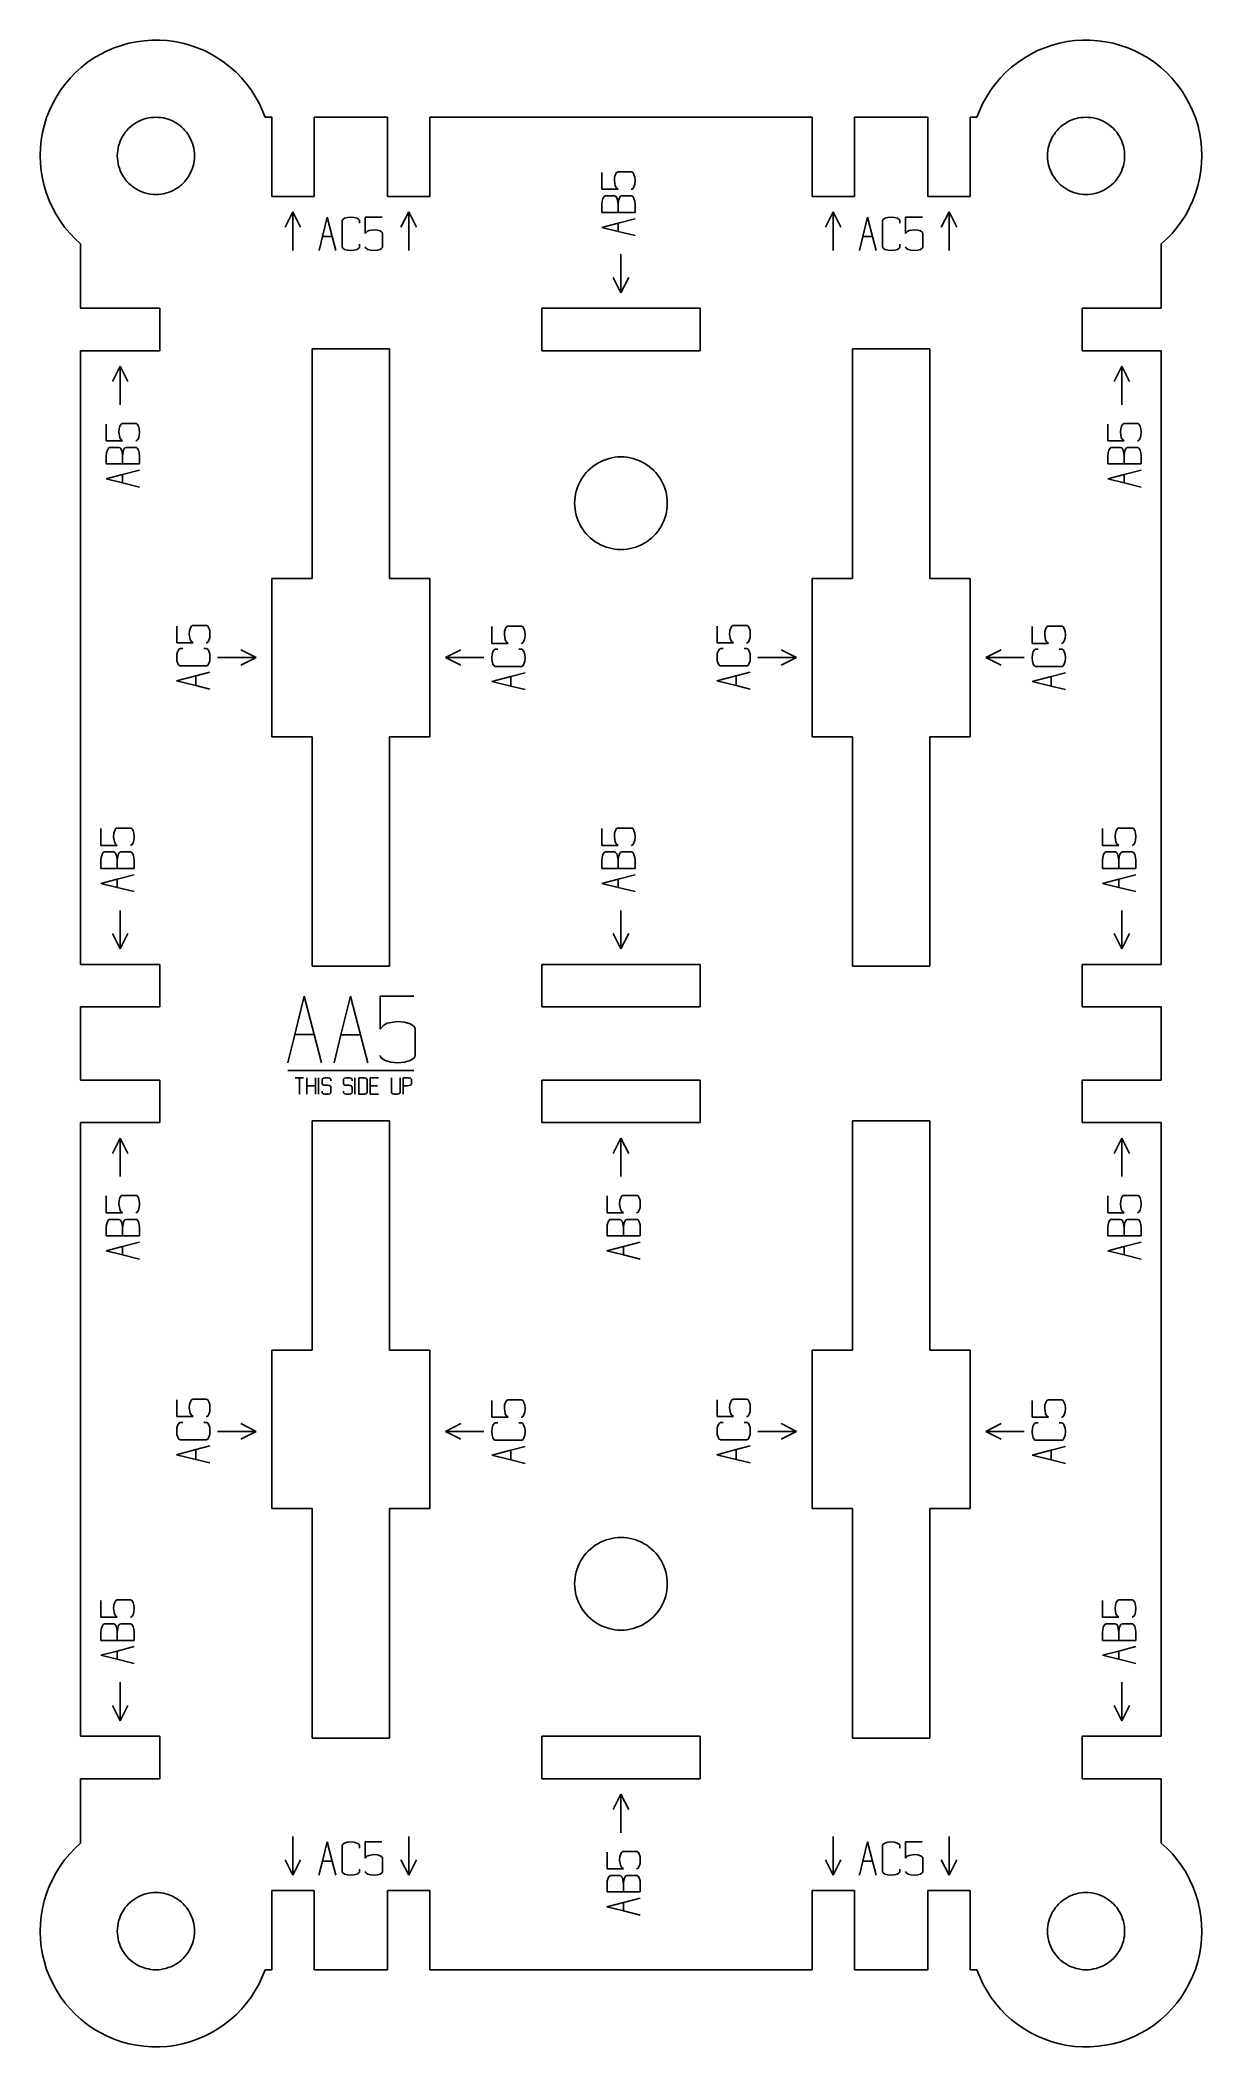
# Model space of a CAD drawing. Header units: millimetres. Extents: x -1665 to -1514, y -292 to -32.
import ezdxf

# ---------------------------------------------------------------- set-up
doc = ezdxf.new("R2010")
doc.units = ezdxf.units.MM
doc.layers.add('coding', color=2, linetype='Continuous')

msp = doc.modelspace()

# ---------------------------------------------------------------- linework, layer by layer
for p, q in [((-1656.04, -33.75), (-1656.93, -34.21)), ((-1655.12, -33.36), (-1656.04, -33.75)), ((-1654.17, -33.04), (-1655.12, -33.36)), ((-1653.21, -32.77), (-1654.17, -33.04)), ((-1652.23, -32.57), (-1653.21, -32.77)), ((-1651.24, -32.44), (-1652.23, -32.57)), ((-1650.24, -32.37), (-1651.24, -32.44)), ((-1649.24, -32.37), (-1650.24, -32.37)), ((-1648.25, -32.43), (-1649.24, -32.37)), ((-1647.25, -32.56), (-1648.25, -32.43)), ((-1646.28, -32.76), (-1647.25, -32.56)), ((-1645.31, -33.02), (-1646.28, -32.76)), ((-1644.37, -33.35), (-1645.31, -33.02)), ((-1643.44, -33.73), (-1644.37, -33.35)), ((-1642.55, -34.18), (-1643.44, -33.73)), ((-1535.49, -33.73), (-1536.38, -34.18)), ((-1534.57, -33.35), (-1535.49, -33.73)), ((-1533.62, -33.02), (-1534.57, -33.35)), ((-1532.66, -32.76), (-1533.62, -33.02)), ((-1531.68, -32.56), (-1532.66, -32.76)), ((-1530.69, -32.43), (-1531.68, -32.56)), ((-1529.69, -32.37), (-1530.69, -32.43)), ((-1528.69, -32.37), (-1529.69, -32.37)), ((-1527.69, -32.44), (-1528.69, -32.37)), ((-1526.7, -32.57), (-1527.69, -32.44)), ((-1525.72, -32.77), (-1526.7, -32.57)), ((-1524.76, -33.04), (-1525.72, -32.77)), ((-1523.82, -33.36), (-1524.76, -33.04)), ((-1522.9, -33.75), (-1523.82, -33.36)), ((-1522.01, -34.21), (-1522.9, -33.75)), ((-1659.4, -35.9), (-1660.14, -36.57)), ((-1658.61, -35.28), (-1659.4, -35.9)), ((-1657.79, -34.72), (-1658.61, -35.28)), ((-1656.93, -34.21), (-1657.79, -34.72)), ((-1641.69, -34.69), (-1642.55, -34.18)), ((-1640.86, -35.25), (-1641.69, -34.69)), ((-1640.08, -35.87), (-1640.86, -35.25)), ((-1639.33, -36.53), (-1640.08, -35.87)), ((-1538.86, -35.87), (-1539.6, -36.53)), ((-1538.07, -35.25), (-1538.86, -35.87)), ((-1537.24, -34.69), (-1538.07, -35.25)), ((-1536.38, -34.18), (-1537.24, -34.69)), ((-1521.15, -34.72), (-1522.01, -34.21)), ((-1520.32, -35.28), (-1521.15, -34.72)), ((-1519.54, -35.9), (-1520.32, -35.28)), ((-1518.8, -36.57), (-1519.54, -35.9)), ((-1662.07, -38.85), (-1662.61, -39.7)), ((-1661.48, -38.05), (-1662.07, -38.85)), ((-1660.83, -37.29), (-1661.48, -38.05)), ((-1660.14, -36.57), (-1660.83, -37.29)), ((-1638.64, -37.25), (-1639.33, -36.53)), ((-1637.99, -38.01), (-1638.64, -37.25)), ((-1637.39, -38.81), (-1637.99, -38.01)), ((-1636.85, -39.65), (-1637.39, -38.81)), ((-1541.54, -38.81), (-1542.08, -39.65)), ((-1540.95, -38.01), (-1541.54, -38.81)), ((-1540.3, -37.25), (-1540.95, -38.01)), ((-1539.6, -36.53), (-1540.3, -37.25)), ((-1518.1, -37.29), (-1518.8, -36.57)), ((-1517.45, -38.05), (-1518.1, -37.29)), ((-1516.86, -38.85), (-1517.45, -38.05)), ((-1516.32, -39.7), (-1516.86, -38.85)), ((-1663.51, -41.48), (-1663.88, -42.41)), ((-1663.09, -40.57), (-1663.51, -41.48)), ((-1662.61, -39.7), (-1663.09, -40.57)), ((-1636.36, -40.52), (-1636.85, -39.65)), ((-1635.94, -41.43), (-1636.36, -40.52)), ((-1635.57, -42.36), (-1635.94, -41.43)), ((-1542.99, -41.43), (-1543.36, -42.36)), ((-1542.57, -40.52), (-1542.99, -41.43)), ((-1542.08, -39.65), (-1542.57, -40.52)), ((-1515.84, -40.57), (-1516.32, -39.7)), ((-1515.42, -41.48), (-1515.84, -40.57)), ((-1515.06, -42.41), (-1515.42, -41.48)), ((-1664.17, -43.36), (-1664.41, -44.33)), ((-1663.88, -42.41), (-1664.17, -43.36)), ((-1653.47, -44.06), (-1653.68, -44.31)), ((-1653.25, -43.82), (-1653.47, -44.06)), ((-1653.01, -43.6), (-1653.25, -43.82)), ((-1652.76, -43.39), (-1653.01, -43.6)), ((-1652.49, -43.2), (-1652.76, -43.39)), ((-1652.22, -43.03), (-1652.49, -43.2)), ((-1651.93, -42.87), (-1652.22, -43.03)), ((-1651.63, -42.74), (-1651.93, -42.87)), ((-1651.32, -42.62), (-1651.63, -42.74)), ((-1651.01, -42.53), (-1651.32, -42.62)), ((-1650.69, -42.45), (-1651.01, -42.53)), ((-1650.37, -42.4), (-1650.69, -42.45)), ((-1650.04, -42.37), (-1650.37, -42.4)), ((-1649.72, -42.36), (-1650.04, -42.37)), ((-1649.39, -42.37), (-1649.72, -42.36)), ((-1649.06, -42.4), (-1649.39, -42.37)), ((-1648.74, -42.45), (-1649.06, -42.4)), ((-1648.42, -42.53), (-1648.74, -42.45)), ((-1648.11, -42.62), (-1648.42, -42.53)), ((-1647.8, -42.74), (-1648.11, -42.62)), ((-1647.5, -42.87), (-1647.8, -42.74)), ((-1647.22, -43.03), (-1647.5, -42.87)), ((-1646.94, -43.2), (-1647.22, -43.03)), ((-1646.67, -43.39), (-1646.94, -43.2)), ((-1646.42, -43.6), (-1646.67, -43.39)), ((-1646.18, -43.82), (-1646.42, -43.6)), ((-1645.96, -44.06), (-1646.18, -43.82)), ((-1645.75, -44.31), (-1645.96, -44.06)), ((-1635.57, -42.36), (-1634.72, -42.36)), ((-1634.72, -52.61), (-1634.72, -42.36)), ((-1629.22, -42.36), (-1619.72, -42.36)), ((-1629.22, -42.36), (-1629.22, -52.61)), ((-1619.72, -52.61), (-1619.72, -42.36)), ((-1614.22, -42.36), (-1564.72, -42.36)), ((-1614.22, -42.36), (-1614.22, -52.61)), ((-1564.72, -52.61), (-1564.72, -42.36)), ((-1559.22, -42.36), (-1549.72, -42.36)), ((-1559.22, -42.36), (-1559.22, -52.61)), ((-1549.72, -52.61), (-1549.72, -42.36)), ((-1544.22, -42.36), (-1543.36, -42.36)), ((-1544.22, -42.36), (-1544.22, -52.61)), ((-1532.98, -44.06), (-1533.18, -44.31)), ((-1532.75, -43.82), (-1532.98, -44.06)), ((-1532.51, -43.6), (-1532.75, -43.82)), ((-1532.26, -43.39), (-1532.51, -43.6)), ((-1531.99, -43.2), (-1532.26, -43.39)), ((-1531.72, -43.03), (-1531.99, -43.2)), ((-1531.43, -42.87), (-1531.72, -43.03)), ((-1531.13, -42.74), (-1531.43, -42.87)), ((-1530.82, -42.62), (-1531.13, -42.74)), ((-1530.51, -42.53), (-1530.82, -42.62)), ((-1530.19, -42.45), (-1530.51, -42.53)), ((-1529.87, -42.4), (-1530.19, -42.45)), ((-1529.54, -42.37), (-1529.87, -42.4)), ((-1529.22, -42.36), (-1529.54, -42.37)), ((-1528.89, -42.37), (-1529.22, -42.36)), ((-1528.56, -42.4), (-1528.89, -42.37)), ((-1528.24, -42.45), (-1528.56, -42.4)), ((-1527.92, -42.53), (-1528.24, -42.45)), ((-1527.61, -42.62), (-1527.92, -42.53)), ((-1527.3, -42.74), (-1527.61, -42.62)), ((-1527.01, -42.87), (-1527.3, -42.74)), ((-1526.72, -43.03), (-1527.01, -42.87)), ((-1526.44, -43.2), (-1526.72, -43.03)), ((-1526.17, -43.39), (-1526.44, -43.2)), ((-1525.92, -43.6), (-1526.17, -43.39)), ((-1525.68, -43.82), (-1525.92, -43.6)), ((-1525.46, -44.06), (-1525.68, -43.82)), ((-1525.25, -44.31), (-1525.46, -44.06)), ((-1514.76, -43.36), (-1515.06, -42.41)), ((-1514.52, -44.33), (-1514.76, -43.36)), ((-1664.68, -46.31), (-1664.72, -47.31)), ((-1664.58, -45.32), (-1664.68, -46.31)), ((-1664.41, -44.33), (-1664.58, -45.32)), ((-1654.67, -46.71), (-1654.71, -47.03)), ((-1654.62, -46.38), (-1654.67, -46.71)), ((-1654.55, -46.06), (-1654.62, -46.38)), ((-1654.45, -45.75), (-1654.55, -46.06)), ((-1654.34, -45.45), (-1654.45, -45.75)), ((-1654.2, -45.15), (-1654.34, -45.45)), ((-1654.05, -44.86), (-1654.2, -45.15)), ((-1653.87, -44.58), (-1654.05, -44.86)), ((-1653.68, -44.31), (-1653.87, -44.58)), ((-1645.56, -44.58), (-1645.75, -44.31)), ((-1645.39, -44.86), (-1645.56, -44.58)), ((-1645.23, -45.15), (-1645.39, -44.86)), ((-1645.1, -45.45), (-1645.23, -45.15)), ((-1644.98, -45.75), (-1645.1, -45.45)), ((-1644.89, -46.06), (-1644.98, -45.75)), ((-1644.81, -46.38), (-1644.89, -46.06)), ((-1644.76, -46.71), (-1644.81, -46.38)), ((-1644.73, -47.03), (-1644.76, -46.71)), ((-1534.17, -46.71), (-1534.21, -47.03)), ((-1534.12, -46.38), (-1534.17, -46.71)), ((-1534.05, -46.06), (-1534.12, -46.38)), ((-1533.95, -45.75), (-1534.05, -46.06)), ((-1533.84, -45.45), (-1533.95, -45.75)), ((-1533.7, -45.15), (-1533.84, -45.45)), ((-1533.55, -44.86), (-1533.7, -45.15)), ((-1533.37, -44.58), (-1533.55, -44.86)), ((-1533.18, -44.31), (-1533.37, -44.58)), ((-1525.06, -44.58), (-1525.25, -44.31)), ((-1524.89, -44.86), (-1525.06, -44.58)), ((-1524.73, -45.15), (-1524.89, -44.86)), ((-1524.6, -45.45), (-1524.73, -45.15)), ((-1524.48, -45.75), (-1524.6, -45.45)), ((-1524.39, -46.06), (-1524.48, -45.75)), ((-1524.31, -46.38), (-1524.39, -46.06)), ((-1524.26, -46.71), (-1524.31, -46.38)), ((-1524.23, -47.03), (-1524.26, -46.71)), ((-1514.36, -45.32), (-1514.52, -44.33)), ((-1514.25, -46.31), (-1514.36, -45.32)), ((-1514.22, -47.31), (-1514.25, -46.31)), ((-1664.72, -47.31), (-1664.69, -48.31)), ((-1664.69, -48.31), (-1664.59, -49.31)), ((-1664.59, -49.31), (-1664.43, -50.29)), ((-1654.71, -47.03), (-1654.72, -47.36)), ((-1654.72, -47.36), (-1654.71, -47.69)), ((-1654.71, -47.69), (-1654.67, -48.01)), ((-1654.67, -48.01), (-1654.62, -48.33)), ((-1654.62, -48.33), (-1654.55, -48.65)), ((-1654.55, -48.65), (-1654.45, -48.97)), ((-1654.45, -48.97), (-1654.34, -49.27)), ((-1654.34, -49.27), (-1654.2, -49.57)), ((-1645.23, -49.57), (-1645.1, -49.27)), ((-1645.1, -49.27), (-1644.98, -48.97)), ((-1644.98, -48.97), (-1644.89, -48.65)), ((-1644.89, -48.65), (-1644.81, -48.33)), ((-1644.81, -48.33), (-1644.76, -48.01)), ((-1644.76, -48.01), (-1644.73, -47.69)), ((-1644.72, -47.36), (-1644.73, -47.03)), ((-1644.73, -47.69), (-1644.72, -47.36)), ((-1534.21, -47.03), (-1534.22, -47.36)), ((-1534.22, -47.36), (-1534.21, -47.69)), ((-1534.21, -47.69), (-1534.17, -48.01)), ((-1534.17, -48.01), (-1534.12, -48.33)), ((-1534.12, -48.33), (-1534.05, -48.65)), ((-1534.05, -48.65), (-1533.95, -48.97)), ((-1533.95, -48.97), (-1533.84, -49.27)), ((-1533.84, -49.27), (-1533.7, -49.57)), ((-1524.73, -49.57), (-1524.6, -49.27)), ((-1524.6, -49.27), (-1524.48, -48.97)), ((-1524.48, -48.97), (-1524.39, -48.65)), ((-1524.39, -48.65), (-1524.31, -48.33)), ((-1524.31, -48.33), (-1524.26, -48.01)), ((-1524.26, -48.01), (-1524.23, -47.69)), ((-1524.22, -47.36), (-1524.23, -47.03)), ((-1524.23, -47.69), (-1524.22, -47.36)), ((-1514.51, -50.29), (-1514.34, -49.31)), ((-1514.34, -49.31), (-1514.25, -48.31)), ((-1514.25, -48.31), (-1514.22, -47.31)), ((-1664.43, -50.29), (-1664.2, -51.26)), ((-1664.2, -51.26), (-1663.91, -52.22)), ((-1654.2, -49.57), (-1654.05, -49.86)), ((-1654.05, -49.86), (-1653.87, -50.14)), ((-1653.87, -50.14), (-1653.68, -50.4)), ((-1653.68, -50.4), (-1653.47, -50.66)), ((-1653.47, -50.66), (-1653.25, -50.89)), ((-1653.25, -50.89), (-1653.01, -51.12)), ((-1653.01, -51.12), (-1652.76, -51.33)), ((-1652.76, -51.33), (-1652.49, -51.52)), ((-1652.49, -51.52), (-1652.22, -51.69)), ((-1652.22, -51.69), (-1651.93, -51.84)), ((-1651.93, -51.84), (-1651.63, -51.98)), ((-1651.63, -51.98), (-1651.32, -52.09)), ((-1648.11, -52.09), (-1647.8, -51.98)), ((-1647.8, -51.98), (-1647.5, -51.84)), ((-1647.5, -51.84), (-1647.22, -51.69)), ((-1647.22, -51.69), (-1646.94, -51.52)), ((-1646.94, -51.52), (-1646.67, -51.33)), ((-1646.67, -51.33), (-1646.42, -51.12)), ((-1646.42, -51.12), (-1646.18, -50.89)), ((-1646.18, -50.89), (-1645.96, -50.66)), ((-1645.96, -50.66), (-1645.75, -50.4)), ((-1645.75, -50.4), (-1645.56, -50.14)), ((-1645.56, -50.14), (-1645.39, -49.86)), ((-1645.39, -49.86), (-1645.23, -49.57)), ((-1533.7, -49.57), (-1533.55, -49.86)), ((-1533.55, -49.86), (-1533.37, -50.14)), ((-1533.37, -50.14), (-1533.18, -50.4)), ((-1533.18, -50.4), (-1532.98, -50.66)), ((-1532.98, -50.66), (-1532.75, -50.89)), ((-1532.75, -50.89), (-1532.51, -51.12)), ((-1532.51, -51.12), (-1532.26, -51.33)), ((-1532.26, -51.33), (-1531.99, -51.52)), ((-1531.99, -51.52), (-1531.72, -51.69)), ((-1531.72, -51.69), (-1531.43, -51.84)), ((-1531.43, -51.84), (-1531.13, -51.98)), ((-1531.13, -51.98), (-1530.82, -52.09)), ((-1527.61, -52.09), (-1527.3, -51.98)), ((-1527.3, -51.98), (-1527.01, -51.84)), ((-1527.01, -51.84), (-1526.72, -51.69)), ((-1526.72, -51.69), (-1526.44, -51.52)), ((-1526.44, -51.52), (-1526.17, -51.33)), ((-1526.17, -51.33), (-1525.92, -51.12)), ((-1525.92, -51.12), (-1525.68, -50.89)), ((-1525.68, -50.89), (-1525.46, -50.66)), ((-1525.46, -50.66), (-1525.25, -50.4)), ((-1525.25, -50.4), (-1525.06, -50.14)), ((-1525.06, -50.14), (-1524.89, -49.86)), ((-1524.89, -49.86), (-1524.73, -49.57)), ((-1515.03, -52.22), (-1514.73, -51.26)), ((-1514.73, -51.26), (-1514.51, -50.29)), ((-1663.91, -52.22), (-1663.55, -53.15)), ((-1663.55, -53.15), (-1663.13, -54.06)), ((-1663.13, -54.06), (-1662.66, -54.94)), ((-1651.32, -52.09), (-1651.01, -52.19)), ((-1651.01, -52.19), (-1650.69, -52.26)), ((-1650.69, -52.26), (-1650.37, -52.32)), ((-1650.37, -52.32), (-1650.04, -52.35)), ((-1650.04, -52.35), (-1649.72, -52.36)), ((-1649.72, -52.36), (-1649.39, -52.35)), ((-1649.39, -52.35), (-1649.06, -52.32)), ((-1649.06, -52.32), (-1648.74, -52.26)), ((-1648.74, -52.26), (-1648.42, -52.19)), ((-1648.42, -52.19), (-1648.11, -52.09)), ((-1629.22, -52.61), (-1634.72, -52.61)), ((-1614.22, -52.61), (-1619.72, -52.61)), ((-1559.22, -52.61), (-1564.72, -52.61)), ((-1544.22, -52.61), (-1549.72, -52.61)), ((-1530.82, -52.09), (-1530.51, -52.19)), ((-1530.51, -52.19), (-1530.19, -52.26)), ((-1530.19, -52.26), (-1529.87, -52.32)), ((-1529.87, -52.32), (-1529.54, -52.35)), ((-1529.54, -52.35), (-1529.22, -52.36)), ((-1529.22, -52.36), (-1528.89, -52.35)), ((-1528.89, -52.35), (-1528.56, -52.32)), ((-1528.56, -52.32), (-1528.24, -52.26)), ((-1528.24, -52.26), (-1527.92, -52.19)), ((-1527.92, -52.19), (-1527.61, -52.09)), ((-1516.27, -54.94), (-1515.8, -54.06)), ((-1515.8, -54.06), (-1515.38, -53.15)), ((-1515.38, -53.15), (-1515.03, -52.22)), ((-1662.66, -54.94), (-1662.12, -55.79)), ((-1662.12, -55.79), (-1661.54, -56.59)), ((-1661.54, -56.59), (-1660.89, -57.36)), ((-1518.04, -57.36), (-1517.4, -56.59)), ((-1517.4, -56.59), (-1516.81, -55.79)), ((-1516.81, -55.79), (-1516.27, -54.94)), ((-1660.89, -57.36), (-1660.2, -58.08)), ((-1660.2, -58.08), (-1659.47, -58.76)), ((-1659.47, -67.11), (-1659.47, -58.76)), ((-1519.47, -58.76), (-1518.73, -58.08)), ((-1519.47, -58.76), (-1519.47, -67.11)), ((-1518.73, -58.08), (-1518.04, -57.36)), ((-1659.47, -67.11), (-1649.22, -67.11)), ((-1649.22, -67.11), (-1649.22, -72.61)), ((-1599.72, -72.61), (-1599.72, -67.11)), ((-1599.72, -67.11), (-1579.22, -67.11)), ((-1579.22, -67.11), (-1579.22, -72.61)), ((-1529.72, -67.11), (-1529.72, -72.61)), ((-1519.47, -67.11), (-1529.72, -67.11)), ((-1649.22, -72.61), (-1659.47, -72.61)), ((-1659.47, -152.11), (-1659.47, -72.61)), ((-1629.47, -72.36), (-1629.47, -102.11)), ((-1619.47, -72.36), (-1629.47, -72.36)), ((-1619.47, -102.11), (-1619.47, -72.36)), ((-1579.22, -72.61), (-1599.72, -72.61)), ((-1559.47, -72.36), (-1559.47, -102.11)), ((-1549.47, -72.36), (-1559.47, -72.36)), ((-1549.47, -102.11), (-1549.47, -72.36)), ((-1529.72, -72.61), (-1519.47, -72.61)), ((-1519.47, -152.11), (-1519.47, -72.61)), ((-1593.71, -88.12), (-1593.98, -88.4)), ((-1593.42, -87.85), (-1593.71, -88.12)), ((-1593.12, -87.6), (-1593.42, -87.85)), ((-1592.8, -87.37), (-1593.12, -87.6)), ((-1592.47, -87.16), (-1592.8, -87.37)), ((-1592.12, -86.98), (-1592.47, -87.16)), ((-1591.76, -86.82), (-1592.12, -86.98)), ((-1591.39, -86.68), (-1591.76, -86.82)), ((-1591.02, -86.56), (-1591.39, -86.68)), ((-1590.64, -86.47), (-1591.02, -86.56)), ((-1590.25, -86.41), (-1590.64, -86.47)), ((-1589.86, -86.37), (-1590.25, -86.41)), ((-1589.47, -86.36), (-1589.86, -86.37)), ((-1589.07, -86.37), (-1589.47, -86.36)), ((-1588.68, -86.41), (-1589.07, -86.37)), ((-1588.3, -86.47), (-1588.68, -86.41)), ((-1587.91, -86.56), (-1588.3, -86.47)), ((-1587.54, -86.68), (-1587.91, -86.56)), ((-1587.17, -86.82), (-1587.54, -86.68)), ((-1586.81, -86.98), (-1587.17, -86.82)), ((-1586.47, -87.16), (-1586.81, -86.98)), ((-1586.13, -87.37), (-1586.47, -87.16)), ((-1585.81, -87.6), (-1586.13, -87.37)), ((-1585.51, -87.85), (-1585.81, -87.6)), ((-1585.22, -88.12), (-1585.51, -87.85)), ((-1584.96, -88.4), (-1585.22, -88.12)), ((-1595.26, -90.81), (-1595.35, -91.19)), ((-1595.15, -90.43), (-1595.26, -90.81)), ((-1595.01, -90.06), (-1595.15, -90.43)), ((-1594.85, -89.7), (-1595.01, -90.06)), ((-1594.66, -89.36), (-1594.85, -89.7)), ((-1594.46, -89.03), (-1594.66, -89.36)), ((-1594.23, -88.71), (-1594.46, -89.03)), ((-1593.98, -88.4), (-1594.23, -88.71)), ((-1584.71, -88.71), (-1584.96, -88.4)), ((-1584.48, -89.03), (-1584.71, -88.71)), ((-1584.27, -89.36), (-1584.48, -89.03)), ((-1584.09, -89.7), (-1584.27, -89.36)), ((-1583.92, -90.06), (-1584.09, -89.7)), ((-1583.78, -90.43), (-1583.92, -90.06)), ((-1583.67, -90.81), (-1583.78, -90.43)), ((-1583.58, -91.19), (-1583.67, -90.81)), ((-1595.45, -91.97), (-1595.47, -92.36)), ((-1595.47, -92.36), (-1595.45, -92.75)), ((-1595.41, -91.58), (-1595.45, -91.97)), ((-1595.45, -92.75), (-1595.41, -93.14)), ((-1595.35, -91.19), (-1595.41, -91.58)), ((-1595.41, -93.14), (-1595.35, -93.53)), ((-1595.35, -93.53), (-1595.26, -93.91)), ((-1583.67, -93.91), (-1583.58, -93.53)), ((-1583.52, -91.58), (-1583.58, -91.19)), ((-1583.58, -93.53), (-1583.52, -93.14)), ((-1583.48, -91.97), (-1583.52, -91.58)), ((-1583.52, -93.14), (-1583.48, -92.75)), ((-1583.47, -92.36), (-1583.48, -91.97)), ((-1583.48, -92.75), (-1583.47, -92.36)), ((-1595.26, -93.91), (-1595.15, -94.29)), ((-1595.15, -94.29), (-1595.01, -94.65)), ((-1595.01, -94.65), (-1594.85, -95.01)), ((-1594.85, -95.01), (-1594.66, -95.36)), ((-1594.66, -95.36), (-1594.46, -95.69)), ((-1594.46, -95.69), (-1594.23, -96.01)), ((-1594.23, -96.01), (-1593.98, -96.31)), ((-1584.96, -96.31), (-1584.71, -96.01)), ((-1584.71, -96.01), (-1584.48, -95.69)), ((-1584.48, -95.69), (-1584.27, -95.36)), ((-1584.27, -95.36), (-1584.09, -95.01)), ((-1584.09, -95.01), (-1583.92, -94.65)), ((-1583.92, -94.65), (-1583.78, -94.29)), ((-1583.78, -94.29), (-1583.67, -93.91)), ((-1593.98, -96.31), (-1593.71, -96.6)), ((-1593.71, -96.6), (-1593.42, -96.87)), ((-1593.42, -96.87), (-1593.12, -97.12)), ((-1593.12, -97.12), (-1592.8, -97.35)), ((-1592.8, -97.35), (-1592.47, -97.55)), ((-1592.47, -97.55), (-1592.12, -97.74)), ((-1592.12, -97.74), (-1591.76, -97.9)), ((-1591.76, -97.9), (-1591.39, -98.04)), ((-1591.39, -98.04), (-1591.02, -98.15)), ((-1591.02, -98.15), (-1590.64, -98.24)), ((-1590.64, -98.24), (-1590.25, -98.31)), ((-1590.25, -98.31), (-1589.86, -98.35)), ((-1589.86, -98.35), (-1589.47, -98.36)), ((-1589.47, -98.36), (-1589.07, -98.35)), ((-1589.07, -98.35), (-1588.68, -98.31)), ((-1588.68, -98.31), (-1588.3, -98.24)), ((-1588.3, -98.24), (-1587.91, -98.15)), ((-1587.91, -98.15), (-1587.54, -98.04)), ((-1587.54, -98.04), (-1587.17, -97.9)), ((-1587.17, -97.9), (-1586.81, -97.74)), ((-1586.81, -97.74), (-1586.47, -97.55)), ((-1586.47, -97.55), (-1586.13, -97.35)), ((-1586.13, -97.35), (-1585.81, -97.12)), ((-1585.81, -97.12), (-1585.51, -96.87)), ((-1585.51, -96.87), (-1585.22, -96.6)), ((-1585.22, -96.6), (-1584.96, -96.31)), ((-1634.72, -122.61), (-1634.72, -102.11)), ((-1634.72, -102.11), (-1629.47, -102.11)), ((-1619.47, -102.11), (-1614.22, -102.11)), ((-1614.22, -102.11), (-1614.22, -122.61)), ((-1564.72, -122.61), (-1564.72, -102.11)), ((-1564.72, -102.11), (-1559.47, -102.11)), ((-1549.47, -102.11), (-1544.22, -102.11)), ((-1544.22, -102.11), (-1544.22, -122.61)), ((-1629.47, -122.61), (-1634.72, -122.61)), ((-1629.47, -122.61), (-1629.47, -152.36)), ((-1614.22, -122.61), (-1619.47, -122.61)), ((-1619.47, -152.36), (-1619.47, -122.61)), ((-1559.47, -122.61), (-1564.72, -122.61)), ((-1559.47, -122.61), (-1559.47, -152.36)), ((-1544.22, -122.61), (-1549.47, -122.61)), ((-1549.47, -152.36), (-1549.47, -122.61)), ((-1659.47, -152.11), (-1649.22, -152.11)), ((-1649.22, -152.11), (-1649.22, -157.61)), ((-1629.47, -152.36), (-1619.47, -152.36)), ((-1599.72, -152.11), (-1579.22, -152.11)), ((-1599.72, -157.61), (-1599.72, -152.11)), ((-1579.22, -152.11), (-1579.22, -157.61)), ((-1559.47, -152.36), (-1549.47, -152.36)), ((-1529.72, -152.11), (-1529.72, -157.61)), ((-1519.47, -152.11), (-1529.72, -152.11)), ((-1649.22, -157.61), (-1659.47, -157.61)), ((-1659.47, -167.11), (-1659.47, -157.61)), ((-1579.22, -157.61), (-1599.72, -157.61)), ((-1529.72, -157.61), (-1519.47, -157.61)), ((-1519.47, -167.11), (-1519.47, -157.61)), ((-1649.22, -167.11), (-1659.47, -167.11)), ((-1649.22, -172.61), (-1649.22, -167.11)), ((-1599.72, -172.61), (-1599.72, -167.11)), ((-1599.72, -167.11), (-1579.22, -167.11)), ((-1579.22, -167.11), (-1579.22, -172.61)), ((-1529.72, -172.61), (-1529.72, -167.11)), ((-1529.72, -167.11), (-1519.47, -167.11)), ((-1659.47, -172.61), (-1659.47, -252.11)), ((-1659.47, -172.61), (-1649.22, -172.61)), ((-1629.47, -172.36), (-1629.47, -202.11)), ((-1619.47, -172.36), (-1629.47, -172.36)), ((-1619.47, -202.11), (-1619.47, -172.36)), ((-1579.22, -172.61), (-1599.72, -172.61)), ((-1559.47, -172.36), (-1559.47, -202.11)), ((-1549.47, -172.36), (-1559.47, -172.36)), ((-1549.47, -202.11), (-1549.47, -172.36)), ((-1519.47, -172.61), (-1529.72, -172.61)), ((-1519.47, -172.61), (-1519.47, -252.11)), ((-1634.72, -222.61), (-1634.72, -202.11)), ((-1634.72, -202.11), (-1629.47, -202.11)), ((-1619.47, -202.11), (-1614.22, -202.11)), ((-1614.22, -202.11), (-1614.22, -222.61)), ((-1564.72, -202.11), (-1559.47, -202.11)), ((-1564.72, -222.61), (-1564.72, -202.11)), ((-1549.47, -202.11), (-1544.22, -202.11)), ((-1544.22, -202.11), (-1544.22, -222.61)), ((-1629.47, -222.61), (-1634.72, -222.61)), ((-1629.47, -222.61), (-1629.47, -252.36)), ((-1619.47, -252.36), (-1619.47, -222.61)), ((-1614.22, -222.61), (-1619.47, -222.61)), ((-1559.47, -222.61), (-1564.72, -222.61)), ((-1559.47, -222.61), (-1559.47, -252.36)), ((-1549.47, -252.36), (-1549.47, -222.61)), ((-1544.22, -222.61), (-1549.47, -222.61)), ((-1594.23, -228.71), (-1594.46, -229.03)), ((-1593.98, -228.4), (-1594.23, -228.71)), ((-1593.71, -228.12), (-1593.98, -228.4)), ((-1593.42, -227.85), (-1593.71, -228.12)), ((-1593.12, -227.6), (-1593.42, -227.85)), ((-1592.8, -227.37), (-1593.12, -227.6)), ((-1592.47, -227.16), (-1592.8, -227.37)), ((-1592.12, -226.98), (-1592.47, -227.16)), ((-1591.76, -226.82), (-1592.12, -226.98)), ((-1591.39, -226.68), (-1591.76, -226.82)), ((-1591.02, -226.56), (-1591.39, -226.68)), ((-1590.64, -226.47), (-1591.02, -226.56)), ((-1590.25, -226.41), (-1590.64, -226.47)), ((-1589.86, -226.37), (-1590.25, -226.41)), ((-1589.47, -226.36), (-1589.86, -226.37)), ((-1589.07, -226.37), (-1589.47, -226.36)), ((-1588.68, -226.41), (-1589.07, -226.37)), ((-1588.3, -226.47), (-1588.68, -226.41)), ((-1587.91, -226.56), (-1588.3, -226.47)), ((-1587.54, -226.68), (-1587.91, -226.56)), ((-1587.17, -226.82), (-1587.54, -226.68)), ((-1586.81, -226.98), (-1587.17, -226.82)), ((-1586.47, -227.16), (-1586.81, -226.98)), ((-1586.13, -227.37), (-1586.47, -227.16)), ((-1585.81, -227.6), (-1586.13, -227.37)), ((-1585.51, -227.85), (-1585.81, -227.6)), ((-1585.22, -228.12), (-1585.51, -227.85)), ((-1584.96, -228.4), (-1585.22, -228.12)), ((-1584.71, -228.71), (-1584.96, -228.4)), ((-1584.48, -229.03), (-1584.71, -228.71)), ((-1595.35, -231.19), (-1595.41, -231.58)), ((-1595.26, -230.81), (-1595.35, -231.19)), ((-1595.15, -230.43), (-1595.26, -230.81)), ((-1595.01, -230.06), (-1595.15, -230.43)), ((-1594.85, -229.7), (-1595.01, -230.06)), ((-1594.66, -229.36), (-1594.85, -229.7)), ((-1594.46, -229.03), (-1594.66, -229.36)), ((-1584.27, -229.36), (-1584.48, -229.03)), ((-1584.09, -229.7), (-1584.27, -229.36)), ((-1583.92, -230.06), (-1584.09, -229.7)), ((-1583.78, -230.43), (-1583.92, -230.06)), ((-1583.67, -230.81), (-1583.78, -230.43)), ((-1583.58, -231.19), (-1583.67, -230.81)), ((-1583.52, -231.58), (-1583.58, -231.19)), ((-1595.45, -231.97), (-1595.47, -232.36)), ((-1595.47, -232.36), (-1595.45, -232.75)), ((-1595.41, -231.58), (-1595.45, -231.97)), ((-1595.45, -232.75), (-1595.41, -233.14)), ((-1595.41, -233.14), (-1595.35, -233.53)), ((-1595.35, -233.53), (-1595.26, -233.91)), ((-1595.26, -233.91), (-1595.15, -234.29)), ((-1583.78, -234.29), (-1583.67, -233.91)), ((-1583.67, -233.91), (-1583.58, -233.53)), ((-1583.58, -233.53), (-1583.52, -233.14)), ((-1583.48, -231.97), (-1583.52, -231.58)), ((-1583.52, -233.14), (-1583.48, -232.75)), ((-1583.47, -232.36), (-1583.48, -231.97)), ((-1583.48, -232.75), (-1583.47, -232.36)), ((-1595.15, -234.29), (-1595.01, -234.65)), ((-1595.01, -234.65), (-1594.85, -235.01)), ((-1594.85, -235.01), (-1594.66, -235.36)), ((-1594.66, -235.36), (-1594.46, -235.69)), ((-1594.46, -235.69), (-1594.23, -236.01)), ((-1594.23, -236.01), (-1593.98, -236.31)), ((-1593.98, -236.31), (-1593.71, -236.6)), ((-1585.22, -236.6), (-1584.96, -236.31)), ((-1584.96, -236.31), (-1584.71, -236.01)), ((-1584.71, -236.01), (-1584.48, -235.69)), ((-1584.48, -235.69), (-1584.27, -235.36)), ((-1584.27, -235.36), (-1584.09, -235.01)), ((-1584.09, -235.01), (-1583.92, -234.65)), ((-1583.92, -234.65), (-1583.78, -234.29)), ((-1593.71, -236.6), (-1593.42, -236.87)), ((-1593.42, -236.87), (-1593.12, -237.12)), ((-1593.12, -237.12), (-1592.8, -237.35)), ((-1592.8, -237.35), (-1592.47, -237.55)), ((-1592.47, -237.55), (-1592.12, -237.74)), ((-1592.12, -237.74), (-1591.76, -237.9)), ((-1591.76, -237.9), (-1591.39, -238.04)), ((-1591.39, -238.04), (-1591.02, -238.15)), ((-1591.02, -238.15), (-1590.64, -238.24)), ((-1590.64, -238.24), (-1590.25, -238.31)), ((-1590.25, -238.31), (-1589.86, -238.35)), ((-1589.86, -238.35), (-1589.47, -238.36)), ((-1589.47, -238.36), (-1589.07, -238.35)), ((-1589.07, -238.35), (-1588.68, -238.31)), ((-1588.68, -238.31), (-1588.3, -238.24)), ((-1588.3, -238.24), (-1587.91, -238.15)), ((-1587.91, -238.15), (-1587.54, -238.04)), ((-1587.54, -238.04), (-1587.17, -237.9)), ((-1587.17, -237.9), (-1586.81, -237.74)), ((-1586.81, -237.74), (-1586.47, -237.55)), ((-1586.47, -237.55), (-1586.13, -237.35)), ((-1586.13, -237.35), (-1585.81, -237.12)), ((-1585.81, -237.12), (-1585.51, -236.87)), ((-1585.51, -236.87), (-1585.22, -236.6)), ((-1649.22, -252.11), (-1659.47, -252.11)), ((-1649.22, -257.61), (-1649.22, -252.11)), ((-1599.72, -257.61), (-1599.72, -252.11)), ((-1599.72, -252.11), (-1579.22, -252.11)), ((-1579.22, -252.11), (-1579.22, -257.61)), ((-1529.72, -257.61), (-1529.72, -252.11)), ((-1529.72, -252.11), (-1519.47, -252.11)), ((-1629.47, -252.36), (-1619.47, -252.36)), ((-1559.47, -252.36), (-1549.47, -252.36)), ((-1659.47, -257.61), (-1649.22, -257.61)), ((-1659.47, -265.96), (-1659.47, -257.61)), ((-1579.22, -257.61), (-1599.72, -257.61)), ((-1519.47, -257.61), (-1529.72, -257.61)), ((-1519.47, -257.61), (-1519.47, -265.96)), ((-1660.89, -267.36), (-1661.54, -268.12)), ((-1660.2, -266.63), (-1660.89, -267.36)), ((-1659.47, -265.96), (-1660.2, -266.63)), ((-1518.73, -266.63), (-1519.47, -265.96)), ((-1518.04, -267.36), (-1518.73, -266.63)), ((-1517.4, -268.12), (-1518.04, -267.36)), ((-1662.66, -269.78), (-1663.13, -270.65)), ((-1662.12, -268.93), (-1662.66, -269.78)), ((-1661.54, -268.12), (-1662.12, -268.93)), ((-1516.81, -268.93), (-1517.4, -268.12)), ((-1516.27, -269.78), (-1516.81, -268.93)), ((-1515.8, -270.65), (-1516.27, -269.78)), ((-1663.91, -272.5), (-1664.2, -273.45)), ((-1663.55, -271.56), (-1663.91, -272.5)), ((-1663.13, -270.65), (-1663.55, -271.56)), ((-1651.93, -272.87), (-1652.22, -273.03)), ((-1651.63, -272.74), (-1651.93, -272.87)), ((-1651.32, -272.62), (-1651.63, -272.74)), ((-1651.01, -272.53), (-1651.32, -272.62)), ((-1650.69, -272.45), (-1651.01, -272.53)), ((-1650.37, -272.4), (-1650.69, -272.45)), ((-1650.04, -272.37), (-1650.37, -272.4)), ((-1649.72, -272.36), (-1650.04, -272.37)), ((-1649.39, -272.37), (-1649.72, -272.36)), ((-1649.06, -272.4), (-1649.39, -272.37)), ((-1648.74, -272.45), (-1649.06, -272.4)), ((-1648.42, -272.53), (-1648.74, -272.45)), ((-1648.11, -272.62), (-1648.42, -272.53)), ((-1647.8, -272.74), (-1648.11, -272.62)), ((-1647.5, -272.87), (-1647.8, -272.74)), ((-1647.22, -273.03), (-1647.5, -272.87)), ((-1634.72, -282.36), (-1634.72, -272.11)), ((-1634.72, -272.11), (-1629.22, -272.11)), ((-1629.22, -272.11), (-1629.22, -282.36)), ((-1619.72, -282.36), (-1619.72, -272.11)), ((-1619.72, -272.11), (-1614.22, -272.11)), ((-1614.22, -272.11), (-1614.22, -282.36)), ((-1564.72, -282.36), (-1564.72, -272.11)), ((-1564.72, -272.11), (-1559.22, -272.11)), ((-1559.22, -272.11), (-1559.22, -282.36)), ((-1549.72, -282.36), (-1549.72, -272.11)), ((-1549.72, -272.11), (-1544.22, -272.11)), ((-1544.22, -272.11), (-1544.22, -282.36)), ((-1531.43, -272.87), (-1531.72, -273.03)), ((-1531.13, -272.74), (-1531.43, -272.87)), ((-1530.82, -272.62), (-1531.13, -272.74)), ((-1530.51, -272.53), (-1530.82, -272.62)), ((-1530.19, -272.45), (-1530.51, -272.53)), ((-1529.87, -272.4), (-1530.19, -272.45)), ((-1529.54, -272.37), (-1529.87, -272.4)), ((-1529.22, -272.36), (-1529.54, -272.37)), ((-1528.89, -272.37), (-1529.22, -272.36)), ((-1528.56, -272.4), (-1528.89, -272.37)), ((-1528.24, -272.45), (-1528.56, -272.4)), ((-1527.92, -272.53), (-1528.24, -272.45)), ((-1527.61, -272.62), (-1527.92, -272.53)), ((-1527.3, -272.74), (-1527.61, -272.62)), ((-1527.01, -272.87), (-1527.3, -272.74)), ((-1526.72, -273.03), (-1527.01, -272.87)), ((-1515.38, -271.56), (-1515.8, -270.65)), ((-1515.03, -272.5), (-1515.38, -271.56)), ((-1514.73, -273.45), (-1515.03, -272.5)), ((-1664.59, -275.41), (-1664.69, -276.41)), ((-1664.43, -274.43), (-1664.59, -275.41)), ((-1664.2, -273.45), (-1664.43, -274.43)), ((-1654.34, -275.45), (-1654.45, -275.75)), ((-1654.2, -275.15), (-1654.34, -275.45)), ((-1654.05, -274.86), (-1654.2, -275.15)), ((-1653.87, -274.58), (-1654.05, -274.86)), ((-1653.68, -274.31), (-1653.87, -274.58)), ((-1653.47, -274.06), (-1653.68, -274.31)), ((-1653.25, -273.82), (-1653.47, -274.06)), ((-1653.01, -273.6), (-1653.25, -273.82)), ((-1652.76, -273.39), (-1653.01, -273.6)), ((-1652.49, -273.2), (-1652.76, -273.39)), ((-1652.22, -273.03), (-1652.49, -273.2)), ((-1646.94, -273.2), (-1647.22, -273.03)), ((-1646.67, -273.39), (-1646.94, -273.2)), ((-1646.42, -273.6), (-1646.67, -273.39)), ((-1646.18, -273.82), (-1646.42, -273.6)), ((-1645.96, -274.06), (-1646.18, -273.82)), ((-1645.75, -274.31), (-1645.96, -274.06)), ((-1645.56, -274.58), (-1645.75, -274.31)), ((-1645.39, -274.86), (-1645.56, -274.58)), ((-1645.23, -275.15), (-1645.39, -274.86)), ((-1645.1, -275.45), (-1645.23, -275.15)), ((-1644.98, -275.75), (-1645.1, -275.45)), ((-1533.84, -275.45), (-1533.95, -275.75)), ((-1533.7, -275.15), (-1533.84, -275.45)), ((-1533.55, -274.86), (-1533.7, -275.15)), ((-1533.37, -274.58), (-1533.55, -274.86)), ((-1533.18, -274.31), (-1533.37, -274.58)), ((-1532.98, -274.06), (-1533.18, -274.31)), ((-1532.75, -273.82), (-1532.98, -274.06)), ((-1532.51, -273.6), (-1532.75, -273.82)), ((-1532.26, -273.39), (-1532.51, -273.6)), ((-1531.99, -273.2), (-1532.26, -273.39)), ((-1531.72, -273.03), (-1531.99, -273.2)), ((-1526.44, -273.2), (-1526.72, -273.03)), ((-1526.17, -273.39), (-1526.44, -273.2)), ((-1525.92, -273.6), (-1526.17, -273.39)), ((-1525.68, -273.82), (-1525.92, -273.6)), ((-1525.46, -274.06), (-1525.68, -273.82)), ((-1525.25, -274.31), (-1525.46, -274.06)), ((-1525.06, -274.58), (-1525.25, -274.31)), ((-1524.89, -274.86), (-1525.06, -274.58)), ((-1524.73, -275.15), (-1524.89, -274.86)), ((-1524.6, -275.45), (-1524.73, -275.15)), ((-1524.48, -275.75), (-1524.6, -275.45)), ((-1514.51, -274.43), (-1514.73, -273.45)), ((-1514.34, -275.41), (-1514.51, -274.43)), ((-1514.25, -276.41), (-1514.34, -275.41)), ((-1664.69, -276.41), (-1664.72, -277.4)), ((-1664.72, -277.4), (-1664.68, -278.4)), ((-1654.71, -277.03), (-1654.72, -277.36)), ((-1654.72, -277.36), (-1654.71, -277.69)), ((-1654.67, -276.71), (-1654.71, -277.03)), ((-1654.71, -277.69), (-1654.67, -278.01)), ((-1654.62, -276.38), (-1654.67, -276.71)), ((-1654.67, -278.01), (-1654.62, -278.33)), ((-1654.55, -276.06), (-1654.62, -276.38)), ((-1654.45, -275.75), (-1654.55, -276.06)), ((-1644.89, -276.06), (-1644.98, -275.75)), ((-1644.81, -276.38), (-1644.89, -276.06)), ((-1644.76, -276.71), (-1644.81, -276.38)), ((-1644.81, -278.33), (-1644.76, -278.01)), ((-1644.73, -277.03), (-1644.76, -276.71)), ((-1644.76, -278.01), (-1644.73, -277.69)), ((-1644.72, -277.36), (-1644.73, -277.03)), ((-1644.73, -277.69), (-1644.72, -277.36)), ((-1534.21, -277.03), (-1534.22, -277.36)), ((-1534.22, -277.36), (-1534.21, -277.69)), ((-1534.17, -276.71), (-1534.21, -277.03)), ((-1534.21, -277.69), (-1534.17, -278.01)), ((-1534.12, -276.38), (-1534.17, -276.71)), ((-1534.17, -278.01), (-1534.12, -278.33)), ((-1534.05, -276.06), (-1534.12, -276.38)), ((-1533.95, -275.75), (-1534.05, -276.06)), ((-1524.39, -276.06), (-1524.48, -275.75)), ((-1524.31, -276.38), (-1524.39, -276.06)), ((-1524.26, -276.71), (-1524.31, -276.38)), ((-1524.31, -278.33), (-1524.26, -278.01)), ((-1524.23, -277.03), (-1524.26, -276.71)), ((-1524.26, -278.01), (-1524.23, -277.69)), ((-1524.22, -277.36), (-1524.23, -277.03)), ((-1524.23, -277.69), (-1524.22, -277.36)), ((-1514.22, -277.4), (-1514.25, -276.41)), ((-1514.25, -278.4), (-1514.22, -277.4)), ((-1664.68, -278.4), (-1664.58, -279.4)), ((-1664.58, -279.4), (-1664.41, -280.38)), ((-1664.41, -280.38), (-1664.17, -281.35)), ((-1654.62, -278.33), (-1654.55, -278.65)), ((-1654.55, -278.65), (-1654.45, -278.97)), ((-1654.45, -278.97), (-1654.34, -279.27)), ((-1654.34, -279.27), (-1654.2, -279.57)), ((-1654.2, -279.57), (-1654.05, -279.86)), ((-1654.05, -279.86), (-1653.87, -280.14)), ((-1653.87, -280.14), (-1653.68, -280.4)), ((-1653.68, -280.4), (-1653.47, -280.66)), ((-1653.47, -280.66), (-1653.25, -280.89)), ((-1646.18, -280.89), (-1645.96, -280.66)), ((-1645.96, -280.66), (-1645.75, -280.4)), ((-1645.75, -280.4), (-1645.56, -280.14)), ((-1645.56, -280.14), (-1645.39, -279.86)), ((-1645.39, -279.86), (-1645.23, -279.57)), ((-1645.23, -279.57), (-1645.1, -279.27)), ((-1645.1, -279.27), (-1644.98, -278.97)), ((-1644.98, -278.97), (-1644.89, -278.65)), ((-1644.89, -278.65), (-1644.81, -278.33)), ((-1534.12, -278.33), (-1534.05, -278.65)), ((-1534.05, -278.65), (-1533.95, -278.97)), ((-1533.95, -278.97), (-1533.84, -279.27)), ((-1533.84, -279.27), (-1533.7, -279.57)), ((-1533.7, -279.57), (-1533.55, -279.86)), ((-1533.55, -279.86), (-1533.37, -280.14)), ((-1533.37, -280.14), (-1533.18, -280.4)), ((-1533.18, -280.4), (-1532.98, -280.66)), ((-1532.98, -280.66), (-1532.75, -280.89)), ((-1525.68, -280.89), (-1525.46, -280.66)), ((-1525.46, -280.66), (-1525.25, -280.4)), ((-1525.25, -280.4), (-1525.06, -280.14)), ((-1525.06, -280.14), (-1524.89, -279.86)), ((-1524.89, -279.86), (-1524.73, -279.57)), ((-1524.73, -279.57), (-1524.6, -279.27)), ((-1524.6, -279.27), (-1524.48, -278.97)), ((-1524.48, -278.97), (-1524.39, -278.65)), ((-1524.39, -278.65), (-1524.31, -278.33)), ((-1514.76, -281.35), (-1514.52, -280.38)), ((-1514.52, -280.38), (-1514.36, -279.4)), ((-1514.36, -279.4), (-1514.25, -278.4)), ((-1664.17, -281.35), (-1663.88, -282.31)), ((-1663.88, -282.31), (-1663.51, -283.24)), ((-1663.51, -283.24), (-1663.09, -284.15)), ((-1653.25, -280.89), (-1653.01, -281.12)), ((-1653.01, -281.12), (-1652.76, -281.33)), ((-1652.76, -281.33), (-1652.49, -281.52)), ((-1652.49, -281.52), (-1652.22, -281.69)), ((-1652.22, -281.69), (-1651.93, -281.84)), ((-1651.93, -281.84), (-1651.63, -281.98)), ((-1651.63, -281.98), (-1651.32, -282.09)), ((-1651.32, -282.09), (-1651.01, -282.19)), ((-1651.01, -282.19), (-1650.69, -282.26)), ((-1650.69, -282.26), (-1650.37, -282.32)), ((-1650.37, -282.32), (-1650.04, -282.35)), ((-1650.04, -282.35), (-1649.72, -282.36)), ((-1649.72, -282.36), (-1649.39, -282.35)), ((-1649.39, -282.35), (-1649.06, -282.32)), ((-1649.06, -282.32), (-1648.74, -282.26)), ((-1648.74, -282.26), (-1648.42, -282.19)), ((-1648.42, -282.19), (-1648.11, -282.09)), ((-1648.11, -282.09), (-1647.8, -281.98)), ((-1647.8, -281.98), (-1647.5, -281.84)), ((-1647.5, -281.84), (-1647.22, -281.69)), ((-1647.22, -281.69), (-1646.94, -281.52)), ((-1646.94, -281.52), (-1646.67, -281.33)), ((-1646.67, -281.33), (-1646.42, -281.12)), ((-1646.42, -281.12), (-1646.18, -280.89)), ((-1636.36, -284.19), (-1635.94, -283.29)), ((-1635.94, -283.29), (-1635.57, -282.36)), ((-1634.72, -282.36), (-1635.57, -282.36)), ((-1619.72, -282.36), (-1629.22, -282.36)), ((-1564.72, -282.36), (-1614.22, -282.36)), ((-1549.72, -282.36), (-1559.22, -282.36)), ((-1543.36, -282.36), (-1544.22, -282.36)), ((-1543.36, -282.36), (-1542.99, -283.29)), ((-1542.99, -283.29), (-1542.57, -284.19)), ((-1532.75, -280.89), (-1532.51, -281.12)), ((-1532.51, -281.12), (-1532.26, -281.33)), ((-1532.26, -281.33), (-1531.99, -281.52)), ((-1531.99, -281.52), (-1531.72, -281.69)), ((-1531.72, -281.69), (-1531.43, -281.84)), ((-1531.43, -281.84), (-1531.13, -281.98)), ((-1531.13, -281.98), (-1530.82, -282.09)), ((-1530.82, -282.09), (-1530.51, -282.19)), ((-1530.51, -282.19), (-1530.19, -282.26)), ((-1530.19, -282.26), (-1529.87, -282.32)), ((-1529.87, -282.32), (-1529.54, -282.35)), ((-1529.54, -282.35), (-1529.22, -282.36)), ((-1529.22, -282.36), (-1528.89, -282.35)), ((-1528.89, -282.35), (-1528.56, -282.32)), ((-1528.56, -282.32), (-1528.24, -282.26)), ((-1528.24, -282.26), (-1527.92, -282.19)), ((-1527.92, -282.19), (-1527.61, -282.09)), ((-1527.61, -282.09), (-1527.3, -281.98)), ((-1527.3, -281.98), (-1527.01, -281.84)), ((-1527.01, -281.84), (-1526.72, -281.69)), ((-1526.72, -281.69), (-1526.44, -281.52)), ((-1526.44, -281.52), (-1526.17, -281.33)), ((-1526.17, -281.33), (-1525.92, -281.12)), ((-1525.92, -281.12), (-1525.68, -280.89)), ((-1515.84, -284.15), (-1515.42, -283.24)), ((-1515.42, -283.24), (-1515.06, -282.31)), ((-1515.06, -282.31), (-1514.76, -281.35)), ((-1663.09, -284.15), (-1662.61, -285.02)), ((-1662.61, -285.02), (-1662.07, -285.86)), ((-1662.07, -285.86), (-1661.48, -286.67)), ((-1637.99, -286.71), (-1637.39, -285.91)), ((-1637.39, -285.91), (-1636.85, -285.07)), ((-1636.85, -285.07), (-1636.36, -284.19)), ((-1542.57, -284.19), (-1542.08, -285.07)), ((-1542.08, -285.07), (-1541.54, -285.91)), ((-1541.54, -285.91), (-1540.95, -286.71)), ((-1517.45, -286.67), (-1516.86, -285.86)), ((-1516.86, -285.86), (-1516.32, -285.02)), ((-1516.32, -285.02), (-1515.84, -284.15)), ((-1661.48, -286.67), (-1660.83, -287.43)), ((-1660.83, -287.43), (-1660.14, -288.15)), ((-1660.14, -288.15), (-1659.4, -288.82)), ((-1640.08, -288.85), (-1639.33, -288.18)), ((-1639.33, -288.18), (-1638.64, -287.47)), ((-1638.64, -287.47), (-1637.99, -286.71)), ((-1540.95, -286.71), (-1540.3, -287.47)), ((-1540.3, -287.47), (-1539.6, -288.18)), ((-1539.6, -288.18), (-1538.86, -288.85)), ((-1519.54, -288.82), (-1518.8, -288.15)), ((-1518.8, -288.15), (-1518.1, -287.43)), ((-1518.1, -287.43), (-1517.45, -286.67)), ((-1659.4, -288.82), (-1658.61, -289.44)), ((-1658.61, -289.44), (-1657.79, -290)), ((-1657.79, -290), (-1656.93, -290.51)), ((-1656.93, -290.51), (-1656.04, -290.96)), ((-1656.04, -290.96), (-1655.12, -291.35)), ((-1644.37, -291.37), (-1643.44, -290.98)), ((-1643.44, -290.98), (-1642.55, -290.54)), ((-1642.55, -290.54), (-1641.69, -290.03)), ((-1641.69, -290.03), (-1640.86, -289.47)), ((-1640.86, -289.47), (-1640.08, -288.85)), ((-1538.86, -288.85), (-1538.07, -289.47)), ((-1538.07, -289.47), (-1537.24, -290.03)), ((-1537.24, -290.03), (-1536.38, -290.54)), ((-1536.38, -290.54), (-1535.49, -290.98)), ((-1535.49, -290.98), (-1534.57, -291.37)), ((-1523.82, -291.35), (-1522.9, -290.96)), ((-1522.9, -290.96), (-1522.01, -290.51)), ((-1522.01, -290.51), (-1521.15, -290)), ((-1521.15, -290), (-1520.32, -289.44)), ((-1520.32, -289.44), (-1519.54, -288.82)), ((-1655.12, -291.35), (-1654.17, -291.68)), ((-1654.17, -291.68), (-1653.21, -291.95)), ((-1653.21, -291.95), (-1652.23, -292.15)), ((-1652.23, -292.15), (-1651.24, -292.28)), ((-1651.24, -292.28), (-1650.24, -292.35)), ((-1650.24, -292.35), (-1649.24, -292.35)), ((-1649.24, -292.35), (-1648.25, -292.29)), ((-1648.25, -292.29), (-1647.25, -292.16)), ((-1647.25, -292.16), (-1646.28, -291.96)), ((-1646.28, -291.96), (-1645.31, -291.7)), ((-1645.31, -291.7), (-1644.37, -291.37)), ((-1534.57, -291.37), (-1533.62, -291.7)), ((-1533.62, -291.7), (-1532.66, -291.96)), ((-1532.66, -291.96), (-1531.68, -292.16)), ((-1531.68, -292.16), (-1530.69, -292.29)), ((-1530.69, -292.29), (-1529.69, -292.35)), ((-1529.69, -292.35), (-1528.69, -292.35)), ((-1528.69, -292.35), (-1527.69, -292.28)), ((-1527.69, -292.28), (-1526.7, -292.15)), ((-1526.7, -292.15), (-1525.72, -291.95)), ((-1525.72, -291.95), (-1524.76, -291.68)), ((-1524.76, -291.68), (-1523.82, -291.35))]:
    msp.add_line(p, q)
at = {"layer": 'coding'}
for p, q in [((-1591.96, -51.69), (-1591.96, -49.52)), ((-1591.96, -49.52), (-1591.96, -51.69)), ((-1589.84, -51.69), (-1591.96, -51.69)), ((-1591.96, -51.69), (-1589.84, -51.69)), ((-1590.29, -50.12), (-1590.32, -50.57)), ((-1590.32, -50.57), (-1590.29, -50.12)), ((-1590.32, -50.57), (-1590.22, -51.24)), ((-1590.22, -51.24), (-1590.32, -50.57)), ((-1590.18, -49.76), (-1590.29, -50.12)), ((-1590.29, -50.12), (-1590.18, -49.76)), ((-1590.22, -51.24), (-1590.1, -51.47)), ((-1590.1, -51.47), (-1590.22, -51.24)), ((-1590.03, -49.52), (-1590.18, -49.76)), ((-1590.18, -49.76), (-1590.03, -49.52)), ((-1590.1, -51.47), (-1589.84, -51.69)), ((-1589.84, -51.69), (-1590.1, -51.47)), ((-1589.94, -49.46), (-1590.03, -49.52)), ((-1590.03, -49.52), (-1589.94, -49.46)), ((-1589.84, -49.44), (-1589.94, -49.46)), ((-1589.94, -49.46), (-1589.84, -49.44)), ((-1588.13, -49.44), (-1589.84, -49.44)), ((-1589.84, -49.44), (-1588.13, -49.44)), ((-1588.04, -49.46), (-1588.13, -49.44)), ((-1588.13, -49.44), (-1588.04, -49.46)), ((-1588.04, -51.67), (-1588.13, -51.69)), ((-1588.13, -51.69), (-1588.04, -51.67)), ((-1587.95, -49.52), (-1588.04, -49.46)), ((-1588.04, -49.46), (-1587.95, -49.52)), ((-1587.95, -51.61), (-1588.04, -51.67)), ((-1588.04, -51.67), (-1587.95, -51.61)), ((-1587.79, -49.76), (-1587.95, -49.52)), ((-1587.95, -49.52), (-1587.79, -49.76)), ((-1587.79, -51.37), (-1587.95, -51.61)), ((-1587.95, -51.61), (-1587.79, -51.37)), ((-1587.69, -50.12), (-1587.79, -49.76)), ((-1587.79, -49.76), (-1587.69, -50.12)), ((-1587.69, -51.01), (-1587.79, -51.37)), ((-1587.79, -51.37), (-1587.69, -51.01)), ((-1587.69, -50.12), (-1587.65, -50.57)), ((-1587.65, -50.57), (-1587.69, -51.01)), ((-1591.92, -53.24), (-1591.96, -53.67)), ((-1591.96, -53.67), (-1591.92, -53.24)), ((-1591.96, -53.67), (-1591.96, -54.69)), ((-1591.96, -54.69), (-1591.96, -53.67)), ((-1591.82, -52.88), (-1591.92, -53.24)), ((-1591.92, -53.24), (-1591.82, -52.88)), ((-1591.66, -52.63), (-1591.82, -52.88)), ((-1591.82, -52.88), (-1591.66, -52.63)), ((-1591.57, -52.57), (-1591.66, -52.63)), ((-1591.66, -52.63), (-1591.57, -52.57)), ((-1591.48, -52.54), (-1591.57, -52.57)), ((-1591.57, -52.57), (-1591.48, -52.54)), ((-1590.31, -52.54), (-1591.48, -52.54)), ((-1591.48, -52.54), (-1590.31, -52.54)), ((-1590.16, -52.6), (-1590.31, -52.54)), ((-1590.31, -52.54), (-1590.16, -52.6)), ((-1590.02, -52.78), (-1590.16, -52.6)), ((-1590.16, -52.6), (-1590.02, -52.78)), ((-1589.91, -53.12), (-1590.02, -52.78)), ((-1590.02, -52.78), (-1589.91, -53.12)), ((-1589.85, -53.67), (-1589.91, -53.12)), ((-1589.91, -53.12), (-1589.85, -53.67)), ((-1589.85, -53.67), (-1589.78, -53.11)), ((-1589.78, -53.11), (-1589.85, -53.67)), ((-1589.85, -53.67), (-1589.85, -54.69)), ((-1589.78, -53.11), (-1589.68, -52.78)), ((-1589.68, -52.78), (-1589.78, -53.11)), ((-1589.68, -52.78), (-1589.54, -52.6)), ((-1589.54, -52.6), (-1589.68, -52.78)), ((-1589.54, -52.6), (-1589.39, -52.54)), ((-1589.39, -52.54), (-1589.54, -52.6)), ((-1589.39, -52.54), (-1588.13, -52.54)), ((-1588.13, -52.54), (-1589.39, -52.54)), ((-1588.13, -52.54), (-1588.03, -52.57)), ((-1588.03, -52.57), (-1588.13, -52.54)), ((-1588.03, -52.57), (-1587.94, -52.63)), ((-1587.94, -52.63), (-1588.03, -52.57)), ((-1587.94, -52.63), (-1587.79, -52.88)), ((-1587.79, -52.88), (-1587.94, -52.63)), ((-1587.79, -52.88), (-1587.69, -53.24)), ((-1587.69, -53.24), (-1587.79, -52.88)), ((-1587.69, -53.24), (-1587.65, -53.67)), ((-1587.65, -53.67), (-1587.69, -53.24)), ((-1587.65, -53.67), (-1587.65, -54.69)), ((-1587.65, -54.69), (-1587.65, -53.67)), ((-1632.97, -56.61), (-1631.97, -54.61)), ((-1631.97, -59.61), (-1631.97, -54.61)), ((-1630.97, -56.61), (-1631.97, -54.61)), ((-1627.52, -55.29), (-1628.13, -57.79)), ((-1626.87, -57.79), (-1627.52, -55.29)), ((-1625.56, -55.69), (-1625.58, -55.78)), ((-1625.58, -55.78), (-1625.58, -59.13)), ((-1625.56, -55.69), (-1625.5, -55.6)), ((-1625.27, -55.44), (-1625.5, -55.6)), ((-1624.9, -55.34), (-1625.27, -55.44)), ((-1624.46, -55.3), (-1624.9, -55.34)), ((-1624.03, -55.34), (-1624.46, -55.3)), ((-1623.66, -55.44), (-1624.03, -55.34)), ((-1623.42, -55.6), (-1623.66, -55.44)), ((-1623.36, -55.69), (-1623.42, -55.6)), ((-1623.36, -55.69), (-1623.34, -55.78)), ((-1623.34, -55.78), (-1623.34, -56.09)), ((-1622.59, -57.42), (-1622.59, -55.3)), ((-1620.42, -55.3), (-1622.59, -55.3)), ((-1622.37, -57.16), (-1622.59, -57.42)), ((-1622.14, -57.04), (-1622.37, -57.16)), ((-1621.47, -56.94), (-1622.14, -57.04)), ((-1621.03, -56.97), (-1621.47, -56.94)), ((-1620.67, -57.08), (-1621.03, -56.97)), ((-1620.67, -57.08), (-1620.43, -57.23)), ((-1617.97, -56.61), (-1616.97, -54.61)), ((-1616.97, -59.61), (-1616.97, -54.61)), ((-1615.97, -56.61), (-1616.97, -54.61)), ((-1589.85, -56.07), (-1591.97, -56.62)), ((-1591.97, -56.62), (-1589.85, -57.14)), ((-1591.96, -54.69), (-1589.85, -54.69)), ((-1589.85, -54.69), (-1587.65, -54.69)), ((-1587.65, -55.5), (-1589.85, -56.07)), ((-1589.85, -56.07), (-1589.85, -57.14)), ((-1589.85, -57.14), (-1587.65, -57.68)), ((-1562.97, -56.61), (-1561.97, -54.61)), ((-1561.97, -59.61), (-1561.97, -54.61)), ((-1560.97, -56.61), (-1561.97, -54.61)), ((-1557.52, -55.29), (-1558.13, -57.79)), ((-1556.87, -57.79), (-1557.52, -55.29)), ((-1555.56, -55.69), (-1555.58, -55.78)), ((-1555.58, -55.78), (-1555.58, -59.13)), ((-1555.56, -55.69), (-1555.5, -55.6)), ((-1555.27, -55.44), (-1555.5, -55.6)), ((-1554.9, -55.34), (-1555.27, -55.44)), ((-1554.46, -55.3), (-1554.9, -55.34)), ((-1554.03, -55.34), (-1554.46, -55.3)), ((-1553.66, -55.44), (-1554.03, -55.34)), ((-1553.42, -55.6), (-1553.66, -55.44)), ((-1553.36, -55.69), (-1553.42, -55.6)), ((-1553.36, -55.69), (-1553.34, -55.78)), ((-1553.34, -55.78), (-1553.34, -56.09)), ((-1552.59, -57.42), (-1552.59, -55.3)), ((-1550.42, -55.3), (-1552.59, -55.3)), ((-1552.37, -57.16), (-1552.59, -57.42)), ((-1552.14, -57.04), (-1552.37, -57.16)), ((-1551.47, -56.94), (-1552.14, -57.04)), ((-1551.03, -56.97), (-1551.47, -56.94)), ((-1550.67, -57.08), (-1551.03, -56.97)), ((-1550.67, -57.08), (-1550.43, -57.23)), ((-1547.97, -56.61), (-1546.97, -54.61)), ((-1546.97, -59.61), (-1546.97, -54.61)), ((-1545.97, -56.61), (-1546.97, -54.61)), ((-1628.13, -57.79), (-1628.58, -59.61)), ((-1628.13, -57.79), (-1626.87, -57.79)), ((-1626.4, -59.61), (-1626.87, -57.79)), ((-1625.58, -59.13), (-1625.56, -59.23)), ((-1625.56, -59.23), (-1625.5, -59.32)), ((-1625.5, -59.32), (-1625.27, -59.47)), ((-1625.27, -59.47), (-1624.91, -59.57)), ((-1624.91, -59.57), (-1624.46, -59.61)), ((-1624.46, -59.61), (-1624.02, -59.57)), ((-1624.02, -59.57), (-1623.66, -59.47)), ((-1623.66, -59.47), (-1623.42, -59.31)), ((-1623.42, -59.31), (-1623.36, -59.22)), ((-1623.36, -59.22), (-1623.34, -59.13)), ((-1623.34, -59.13), (-1623.34, -58.82)), ((-1622.57, -59.22), (-1622.59, -59.13)), ((-1622.51, -59.31), (-1622.57, -59.22)), ((-1622.51, -59.31), (-1622.27, -59.47)), ((-1622.27, -59.47), (-1621.91, -59.57)), ((-1621.47, -59.61), (-1621.91, -59.57)), ((-1621.03, -59.57), (-1621.47, -59.61)), ((-1621.03, -59.57), (-1620.67, -59.47)), ((-1620.67, -59.47), (-1620.43, -59.31)), ((-1620.37, -57.32), (-1620.43, -57.23)), ((-1620.37, -59.22), (-1620.43, -59.31)), ((-1620.35, -57.42), (-1620.37, -57.32)), ((-1620.37, -59.22), (-1620.35, -59.13)), ((-1620.35, -57.42), (-1620.35, -59.13)), ((-1558.13, -57.79), (-1558.58, -59.61)), ((-1558.13, -57.79), (-1556.87, -57.79)), ((-1556.4, -59.61), (-1556.87, -57.79)), ((-1555.58, -59.13), (-1555.56, -59.23)), ((-1555.56, -59.23), (-1555.5, -59.32)), ((-1555.5, -59.32), (-1555.27, -59.47)), ((-1555.27, -59.47), (-1554.91, -59.57)), ((-1554.91, -59.57), (-1554.46, -59.61)), ((-1554.46, -59.61), (-1554.02, -59.57)), ((-1554.02, -59.57), (-1553.66, -59.47)), ((-1553.66, -59.47), (-1553.42, -59.31)), ((-1553.42, -59.31), (-1553.36, -59.22)), ((-1553.36, -59.22), (-1553.34, -59.13)), ((-1553.34, -59.13), (-1553.34, -58.82)), ((-1552.57, -59.22), (-1552.59, -59.13)), ((-1552.51, -59.31), (-1552.57, -59.22)), ((-1552.51, -59.31), (-1552.27, -59.47)), ((-1552.27, -59.47), (-1551.91, -59.57)), ((-1551.47, -59.61), (-1551.91, -59.57)), ((-1551.03, -59.57), (-1551.47, -59.61)), ((-1551.03, -59.57), (-1550.67, -59.47)), ((-1550.67, -59.47), (-1550.43, -59.31)), ((-1550.37, -57.32), (-1550.43, -57.23)), ((-1550.37, -59.22), (-1550.43, -59.31)), ((-1550.35, -57.42), (-1550.37, -57.32)), ((-1550.37, -59.22), (-1550.35, -59.13)), ((-1550.35, -57.42), (-1550.35, -59.13)), ((-1589.47, -60.11), (-1589.47, -65.11)), ((-1590.47, -63.11), (-1589.47, -65.11)), ((-1588.47, -63.11), (-1589.47, -65.11)), ((-1655.34, -76.61), (-1654.34, -74.61)), ((-1654.34, -79.61), (-1654.34, -74.61)), ((-1653.34, -76.61), (-1654.34, -74.61)), ((-1525.59, -76.61), (-1524.59, -74.61)), ((-1524.59, -79.61), (-1524.59, -74.61)), ((-1523.59, -76.61), (-1524.59, -74.61)), ((-1656.15, -84.28), (-1656.15, -82.11)), ((-1656.15, -82.11), (-1656.15, -84.28)), ((-1654.48, -82.72), (-1654.51, -83.16)), ((-1654.51, -83.16), (-1654.48, -82.72)), ((-1654.51, -83.16), (-1654.41, -83.83)), ((-1654.41, -83.83), (-1654.51, -83.16)), ((-1654.37, -82.36), (-1654.48, -82.72)), ((-1654.48, -82.72), (-1654.37, -82.36)), ((-1654.22, -82.11), (-1654.37, -82.36)), ((-1654.37, -82.36), (-1654.22, -82.11)), ((-1654.13, -82.05), (-1654.22, -82.11)), ((-1654.22, -82.11), (-1654.13, -82.05)), ((-1654.03, -82.03), (-1654.13, -82.05)), ((-1654.13, -82.05), (-1654.03, -82.03)), ((-1652.32, -82.03), (-1654.03, -82.03)), ((-1654.03, -82.03), (-1652.32, -82.03)), ((-1652.23, -82.05), (-1652.32, -82.03)), ((-1652.32, -82.03), (-1652.23, -82.05)), ((-1652.14, -82.11), (-1652.23, -82.05)), ((-1652.23, -82.05), (-1652.14, -82.11)), ((-1651.98, -82.36), (-1652.14, -82.11)), ((-1652.14, -82.11), (-1651.98, -82.36)), ((-1651.88, -82.72), (-1651.98, -82.36)), ((-1651.98, -82.36), (-1651.88, -82.72)), ((-1651.88, -82.72), (-1651.84, -83.16)), ((-1651.84, -83.16), (-1651.88, -83.6)), ((-1526.4, -84.28), (-1526.4, -82.11)), ((-1526.4, -82.11), (-1526.4, -84.28)), ((-1524.73, -82.72), (-1524.76, -83.16)), ((-1524.76, -83.16), (-1524.73, -82.72)), ((-1524.76, -83.16), (-1524.66, -83.83)), ((-1524.66, -83.83), (-1524.76, -83.16)), ((-1524.62, -82.36), (-1524.73, -82.72)), ((-1524.73, -82.72), (-1524.62, -82.36)), ((-1524.47, -82.11), (-1524.62, -82.36)), ((-1524.62, -82.36), (-1524.47, -82.11)), ((-1524.38, -82.05), (-1524.47, -82.11)), ((-1524.47, -82.11), (-1524.38, -82.05)), ((-1524.28, -82.03), (-1524.38, -82.05)), ((-1524.38, -82.05), (-1524.28, -82.03)), ((-1522.57, -82.03), (-1524.28, -82.03)), ((-1524.28, -82.03), (-1522.57, -82.03)), ((-1522.48, -82.05), (-1522.57, -82.03)), ((-1522.57, -82.03), (-1522.48, -82.05)), ((-1522.39, -82.11), (-1522.48, -82.05)), ((-1522.48, -82.05), (-1522.39, -82.11)), ((-1522.23, -82.36), (-1522.39, -82.11)), ((-1522.39, -82.11), (-1522.23, -82.36)), ((-1522.13, -82.72), (-1522.23, -82.36)), ((-1522.23, -82.36), (-1522.13, -82.72)), ((-1522.13, -82.72), (-1522.09, -83.16)), ((-1522.09, -83.16), (-1522.13, -83.6)), ((-1654.03, -84.28), (-1656.15, -84.28)), ((-1656.15, -84.28), (-1654.03, -84.28)), ((-1656.01, -85.47), (-1656.11, -85.83)), ((-1656.11, -85.83), (-1656.01, -85.47)), ((-1655.85, -85.22), (-1656.01, -85.47)), ((-1656.01, -85.47), (-1655.85, -85.22)), ((-1655.76, -85.16), (-1655.85, -85.22)), ((-1655.85, -85.22), (-1655.76, -85.16)), ((-1655.67, -85.14), (-1655.76, -85.16)), ((-1655.76, -85.16), (-1655.67, -85.14)), ((-1654.5, -85.14), (-1655.67, -85.14)), ((-1655.67, -85.14), (-1654.5, -85.14)), ((-1654.35, -85.19), (-1654.5, -85.14)), ((-1654.5, -85.14), (-1654.35, -85.19)), ((-1654.41, -83.83), (-1654.29, -84.06)), ((-1654.29, -84.06), (-1654.41, -83.83)), ((-1654.21, -85.37), (-1654.35, -85.19)), ((-1654.35, -85.19), (-1654.21, -85.37)), ((-1654.29, -84.06), (-1654.03, -84.28)), ((-1654.03, -84.28), (-1654.29, -84.06)), ((-1654.1, -85.71), (-1654.21, -85.37)), ((-1654.21, -85.37), (-1654.1, -85.71)), ((-1654.04, -86.26), (-1654.1, -85.71)), ((-1654.1, -85.71), (-1654.04, -86.26)), ((-1654.04, -86.26), (-1653.97, -85.7)), ((-1653.97, -85.7), (-1654.04, -86.26)), ((-1653.97, -85.7), (-1653.86, -85.37)), ((-1653.86, -85.37), (-1653.97, -85.7)), ((-1653.86, -85.37), (-1653.73, -85.19)), ((-1653.73, -85.19), (-1653.86, -85.37)), ((-1653.73, -85.19), (-1653.58, -85.14)), ((-1653.58, -85.14), (-1653.73, -85.19)), ((-1653.58, -85.14), (-1652.32, -85.14)), ((-1652.32, -85.14), (-1653.58, -85.14)), ((-1652.23, -84.26), (-1652.32, -84.28)), ((-1652.32, -84.28), (-1652.23, -84.26)), ((-1652.32, -85.14), (-1652.22, -85.16)), ((-1652.22, -85.16), (-1652.32, -85.14)), ((-1652.14, -84.2), (-1652.23, -84.26)), ((-1652.23, -84.26), (-1652.14, -84.2)), ((-1652.22, -85.16), (-1652.13, -85.22)), ((-1652.13, -85.22), (-1652.22, -85.16)), ((-1651.98, -83.96), (-1652.14, -84.2)), ((-1652.14, -84.2), (-1651.98, -83.96)), ((-1652.13, -85.22), (-1651.98, -85.47)), ((-1651.98, -85.47), (-1652.13, -85.22)), ((-1651.88, -83.6), (-1651.98, -83.96)), ((-1651.98, -83.96), (-1651.88, -83.6)), ((-1651.98, -85.47), (-1651.88, -85.83)), ((-1651.88, -85.83), (-1651.98, -85.47)), ((-1524.28, -84.28), (-1526.4, -84.28)), ((-1526.4, -84.28), (-1524.28, -84.28)), ((-1526.26, -85.47), (-1526.36, -85.83)), ((-1526.36, -85.83), (-1526.26, -85.47)), ((-1526.1, -85.22), (-1526.26, -85.47)), ((-1526.26, -85.47), (-1526.1, -85.22)), ((-1526.01, -85.16), (-1526.1, -85.22)), ((-1526.1, -85.22), (-1526.01, -85.16)), ((-1525.92, -85.14), (-1526.01, -85.16)), ((-1526.01, -85.16), (-1525.92, -85.14)), ((-1524.75, -85.14), (-1525.92, -85.14)), ((-1525.92, -85.14), (-1524.75, -85.14)), ((-1524.6, -85.19), (-1524.75, -85.14)), ((-1524.75, -85.14), (-1524.6, -85.19)), ((-1524.66, -83.83), (-1524.54, -84.06)), ((-1524.54, -84.06), (-1524.66, -83.83)), ((-1524.46, -85.37), (-1524.6, -85.19)), ((-1524.6, -85.19), (-1524.46, -85.37)), ((-1524.54, -84.06), (-1524.28, -84.28)), ((-1524.28, -84.28), (-1524.54, -84.06)), ((-1524.35, -85.71), (-1524.46, -85.37)), ((-1524.46, -85.37), (-1524.35, -85.71)), ((-1524.29, -86.26), (-1524.35, -85.71)), ((-1524.35, -85.71), (-1524.29, -86.26)), ((-1524.29, -86.26), (-1524.22, -85.7)), ((-1524.22, -85.7), (-1524.29, -86.26)), ((-1524.22, -85.7), (-1524.11, -85.37)), ((-1524.11, -85.37), (-1524.22, -85.7)), ((-1524.11, -85.37), (-1523.98, -85.19)), ((-1523.98, -85.19), (-1524.11, -85.37)), ((-1523.98, -85.19), (-1523.83, -85.14)), ((-1523.83, -85.14), (-1523.98, -85.19)), ((-1523.83, -85.14), (-1522.57, -85.14)), ((-1522.57, -85.14), (-1523.83, -85.14)), ((-1522.48, -84.26), (-1522.57, -84.28)), ((-1522.57, -84.28), (-1522.48, -84.26)), ((-1522.57, -85.14), (-1522.47, -85.16)), ((-1522.47, -85.16), (-1522.57, -85.14)), ((-1522.39, -84.2), (-1522.48, -84.26)), ((-1522.48, -84.26), (-1522.39, -84.2)), ((-1522.47, -85.16), (-1522.38, -85.22)), ((-1522.38, -85.22), (-1522.47, -85.16)), ((-1522.23, -83.96), (-1522.39, -84.2)), ((-1522.39, -84.2), (-1522.23, -83.96)), ((-1522.38, -85.22), (-1522.23, -85.47)), ((-1522.23, -85.47), (-1522.38, -85.22)), ((-1522.13, -83.6), (-1522.23, -83.96)), ((-1522.23, -83.96), (-1522.13, -83.6)), ((-1522.23, -85.47), (-1522.13, -85.83)), ((-1522.13, -85.83), (-1522.23, -85.47)), ((-1656.11, -85.83), (-1656.15, -86.26)), ((-1656.15, -86.26), (-1656.11, -85.83)), ((-1656.15, -86.26), (-1656.15, -87.28)), ((-1656.15, -87.28), (-1656.15, -86.26)), ((-1656.15, -87.28), (-1654.04, -87.28)), ((-1654.04, -86.26), (-1654.04, -87.28)), ((-1654.04, -87.28), (-1651.84, -87.28)), ((-1651.84, -88.09), (-1654.04, -88.66)), ((-1651.88, -85.83), (-1651.84, -86.26)), ((-1651.84, -86.26), (-1651.88, -85.83)), ((-1651.84, -86.26), (-1651.84, -87.28)), ((-1651.84, -87.28), (-1651.84, -86.26)), ((-1526.36, -85.83), (-1526.4, -86.26)), ((-1526.4, -86.26), (-1526.36, -85.83)), ((-1526.4, -86.26), (-1526.4, -87.28)), ((-1526.4, -87.28), (-1526.4, -86.26)), ((-1526.4, -87.28), (-1524.29, -87.28)), ((-1524.29, -86.26), (-1524.29, -87.28)), ((-1524.29, -87.28), (-1522.09, -87.28)), ((-1522.09, -88.09), (-1524.29, -88.66)), ((-1522.13, -85.83), (-1522.09, -86.26)), ((-1522.09, -86.26), (-1522.13, -85.83)), ((-1522.09, -86.26), (-1522.09, -87.28)), ((-1522.09, -87.28), (-1522.09, -86.26)), ((-1654.04, -88.66), (-1656.16, -89.21)), ((-1656.16, -89.21), (-1654.04, -89.73)), ((-1654.04, -88.66), (-1654.04, -89.73)), ((-1654.04, -89.73), (-1651.84, -90.28)), ((-1524.29, -88.66), (-1526.41, -89.21)), ((-1526.41, -89.21), (-1524.29, -89.73)), ((-1524.29, -88.66), (-1524.29, -89.73)), ((-1524.29, -89.73), (-1522.09, -90.28)), ((-1647.02, -108.28), (-1647.02, -110.45)), ((-1645.35, -108.89), (-1645.39, -109.33)), ((-1645.25, -108.52), (-1645.35, -108.89)), ((-1645.25, -108.52), (-1645.09, -108.28)), ((-1645, -108.22), (-1645.09, -108.28)), ((-1644.91, -108.2), (-1645, -108.22)), ((-1644.91, -108.2), (-1643.2, -108.2)), ((-1643.1, -108.22), (-1643.2, -108.2)), ((-1643.1, -108.22), (-1643.01, -108.28)), ((-1642.86, -108.52), (-1643.01, -108.28)), ((-1642.75, -108.89), (-1642.86, -108.52)), ((-1642.75, -108.89), (-1642.72, -109.33)), ((-1606.21, -108.35), (-1606.21, -110.53)), ((-1604.54, -108.96), (-1604.57, -109.4)), ((-1604.43, -108.6), (-1604.54, -108.96)), ((-1604.43, -108.6), (-1604.28, -108.36)), ((-1604.19, -108.3), (-1604.28, -108.36)), ((-1604.09, -108.28), (-1604.19, -108.3)), ((-1604.09, -108.28), (-1602.38, -108.28)), ((-1602.29, -108.3), (-1602.38, -108.28)), ((-1602.29, -108.3), (-1602.2, -108.36)), ((-1602.04, -108.6), (-1602.2, -108.36)), ((-1601.94, -108.96), (-1602.04, -108.6)), ((-1601.94, -108.96), (-1601.9, -109.4)), ((-1577.02, -108.28), (-1577.02, -110.45)), ((-1575.35, -108.89), (-1575.39, -109.33)), ((-1575.25, -108.52), (-1575.35, -108.89)), ((-1575.25, -108.52), (-1575.09, -108.28)), ((-1575, -108.22), (-1575.09, -108.28)), ((-1574.91, -108.2), (-1575, -108.22)), ((-1574.91, -108.2), (-1573.2, -108.2)), ((-1573.1, -108.22), (-1573.2, -108.2)), ((-1573.1, -108.22), (-1573.01, -108.28)), ((-1572.86, -108.52), (-1573.01, -108.28)), ((-1572.75, -108.89), (-1572.86, -108.52)), ((-1572.75, -108.89), (-1572.72, -109.33)), ((-1536.21, -108.35), (-1536.21, -110.53)), ((-1534.54, -108.96), (-1534.57, -109.4)), ((-1534.43, -108.6), (-1534.54, -108.96)), ((-1534.43, -108.6), (-1534.28, -108.36)), ((-1534.19, -108.3), (-1534.28, -108.36)), ((-1534.09, -108.28), (-1534.19, -108.3)), ((-1534.09, -108.28), (-1532.38, -108.28)), ((-1532.29, -108.3), (-1532.38, -108.28)), ((-1532.29, -108.3), (-1532.2, -108.36)), ((-1532.04, -108.6), (-1532.2, -108.36)), ((-1531.94, -108.96), (-1532.04, -108.6)), ((-1531.94, -108.96), (-1531.9, -109.4)), ((-1644.91, -110.45), (-1647.02, -110.45)), ((-1646.88, -111.52), (-1646.99, -111.88)), ((-1646.72, -111.28), (-1646.88, -111.52)), ((-1646.64, -111.21), (-1646.72, -111.28)), ((-1646.64, -111.21), (-1646.54, -111.19)), ((-1646.54, -111.19), (-1646.24, -111.19)), ((-1645.39, -109.33), (-1645.29, -110)), ((-1645.29, -110), (-1645.16, -110.23)), ((-1645.16, -110.23), (-1644.91, -110.45)), ((-1643.2, -111.19), (-1643.5, -111.19)), ((-1643.1, -110.43), (-1643.2, -110.45)), ((-1643.1, -111.21), (-1643.2, -111.19)), ((-1643.01, -110.37), (-1643.1, -110.43)), ((-1643.01, -111.28), (-1643.1, -111.21)), ((-1643.01, -110.37), (-1642.86, -110.13)), ((-1642.85, -111.52), (-1643.01, -111.28)), ((-1642.86, -110.13), (-1642.75, -109.77)), ((-1642.75, -111.87), (-1642.85, -111.52)), ((-1642.72, -109.33), (-1642.75, -109.77)), ((-1638.72, -111.36), (-1636.72, -112.36)), ((-1610.22, -111.36), (-1612.22, -112.36)), ((-1604.09, -110.53), (-1606.21, -110.53)), ((-1606.07, -111.59), (-1606.17, -111.96)), ((-1605.91, -111.35), (-1606.07, -111.59)), ((-1605.82, -111.29), (-1605.91, -111.35)), ((-1605.82, -111.29), (-1605.73, -111.27)), ((-1605.73, -111.27), (-1605.42, -111.27)), ((-1604.57, -109.4), (-1604.47, -110.08)), ((-1604.47, -110.08), (-1604.35, -110.31)), ((-1604.35, -110.31), (-1604.09, -110.53)), ((-1602.38, -111.27), (-1602.69, -111.27)), ((-1602.29, -110.51), (-1602.38, -110.53)), ((-1602.29, -111.29), (-1602.38, -111.27)), ((-1602.2, -110.45), (-1602.29, -110.51)), ((-1602.2, -111.35), (-1602.29, -111.29)), ((-1602.2, -110.45), (-1602.04, -110.2)), ((-1602.04, -111.59), (-1602.2, -111.35)), ((-1602.04, -110.2), (-1601.94, -109.84)), ((-1601.94, -111.95), (-1602.04, -111.59)), ((-1601.9, -109.4), (-1601.94, -109.84)), ((-1574.91, -110.45), (-1577.02, -110.45)), ((-1576.88, -111.52), (-1576.99, -111.88)), ((-1576.72, -111.28), (-1576.88, -111.52)), ((-1576.64, -111.21), (-1576.72, -111.28)), ((-1576.64, -111.21), (-1576.54, -111.19)), ((-1576.54, -111.19), (-1576.24, -111.19)), ((-1575.39, -109.33), (-1575.29, -110)), ((-1575.29, -110), (-1575.16, -110.23)), ((-1575.16, -110.23), (-1574.91, -110.45)), ((-1573.2, -111.19), (-1573.5, -111.19)), ((-1573.1, -110.43), (-1573.2, -110.45)), ((-1573.1, -111.21), (-1573.2, -111.19)), ((-1573.01, -110.37), (-1573.1, -110.43)), ((-1573.01, -111.28), (-1573.1, -111.21)), ((-1573.01, -110.37), (-1572.86, -110.13)), ((-1572.85, -111.52), (-1573.01, -111.28)), ((-1572.86, -110.13), (-1572.75, -109.77)), ((-1572.75, -111.87), (-1572.85, -111.52)), ((-1572.72, -109.33), (-1572.75, -109.77)), ((-1568.72, -111.36), (-1566.72, -112.36)), ((-1540.22, -111.36), (-1542.22, -112.36)), ((-1534.09, -110.53), (-1536.21, -110.53)), ((-1536.07, -111.59), (-1536.17, -111.96)), ((-1535.91, -111.35), (-1536.07, -111.59)), ((-1535.82, -111.29), (-1535.91, -111.35)), ((-1535.82, -111.29), (-1535.73, -111.27)), ((-1535.73, -111.27), (-1535.42, -111.27)), ((-1534.57, -109.4), (-1534.47, -110.08)), ((-1534.47, -110.08), (-1534.35, -110.31)), ((-1534.35, -110.31), (-1534.09, -110.53)), ((-1532.38, -111.27), (-1532.69, -111.27)), ((-1532.29, -110.51), (-1532.38, -110.53)), ((-1532.29, -111.29), (-1532.38, -111.27)), ((-1532.2, -110.45), (-1532.29, -110.51)), ((-1532.2, -111.35), (-1532.29, -111.29)), ((-1532.2, -110.45), (-1532.04, -110.2)), ((-1532.04, -111.59), (-1532.2, -111.35)), ((-1532.04, -110.2), (-1531.94, -109.84)), ((-1531.94, -111.95), (-1532.04, -111.59)), ((-1531.9, -109.4), (-1531.94, -109.84)), ((-1646.99, -111.88), (-1647.02, -112.32)), ((-1647.02, -112.32), (-1646.99, -112.76)), ((-1646.99, -112.76), (-1646.88, -113.12)), ((-1646.88, -113.12), (-1646.73, -113.36)), ((-1646.64, -113.42), (-1646.73, -113.36)), ((-1646.64, -113.42), (-1646.54, -113.44)), ((-1646.54, -113.44), (-1643.2, -113.44)), ((-1642.72, -114.25), (-1644.53, -114.73)), ((-1643.2, -113.44), (-1643.1, -113.42)), ((-1643.1, -113.42), (-1643.01, -113.36)), ((-1643.01, -113.36), (-1642.85, -113.12)), ((-1642.85, -113.12), (-1642.75, -112.76)), ((-1642.72, -112.32), (-1642.75, -111.87)), ((-1642.75, -112.76), (-1642.72, -112.32)), ((-1641.72, -112.36), (-1636.72, -112.36)), ((-1638.72, -113.36), (-1636.72, -112.36)), ((-1607.22, -112.36), (-1612.22, -112.36)), ((-1610.22, -113.36), (-1612.22, -112.36)), ((-1606.17, -111.96), (-1606.21, -112.39)), ((-1606.21, -112.39), (-1606.17, -112.83)), ((-1606.17, -112.83), (-1606.07, -113.2)), ((-1606.07, -113.2), (-1605.91, -113.44)), ((-1605.83, -113.5), (-1605.91, -113.44)), ((-1605.83, -113.5), (-1605.73, -113.52)), ((-1605.73, -113.52), (-1602.38, -113.52)), ((-1601.9, -114.33), (-1603.72, -114.8)), ((-1602.38, -113.52), (-1602.28, -113.5)), ((-1602.28, -113.5), (-1602.19, -113.44)), ((-1602.19, -113.44), (-1602.04, -113.2)), ((-1602.04, -113.2), (-1601.94, -112.84)), ((-1601.9, -112.39), (-1601.94, -111.95)), ((-1601.94, -112.84), (-1601.9, -112.39)), ((-1576.99, -111.88), (-1577.02, -112.32)), ((-1577.02, -112.32), (-1576.99, -112.76)), ((-1576.99, -112.76), (-1576.88, -113.12)), ((-1576.88, -113.12), (-1576.73, -113.36)), ((-1576.64, -113.42), (-1576.73, -113.36)), ((-1576.64, -113.42), (-1576.54, -113.44)), ((-1576.54, -113.44), (-1573.2, -113.44)), ((-1572.72, -114.25), (-1574.53, -114.73)), ((-1573.2, -113.44), (-1573.1, -113.42)), ((-1573.1, -113.42), (-1573.01, -113.36)), ((-1573.01, -113.36), (-1572.85, -113.12)), ((-1572.85, -113.12), (-1572.75, -112.76)), ((-1572.72, -112.32), (-1572.75, -111.87)), ((-1572.75, -112.76), (-1572.72, -112.32)), ((-1571.72, -112.36), (-1566.72, -112.36)), ((-1568.72, -113.36), (-1566.72, -112.36)), ((-1537.22, -112.36), (-1542.22, -112.36)), ((-1540.22, -113.36), (-1542.22, -112.36)), ((-1536.17, -111.96), (-1536.21, -112.39)), ((-1536.21, -112.39), (-1536.17, -112.83)), ((-1536.17, -112.83), (-1536.07, -113.2)), ((-1536.07, -113.2), (-1535.91, -113.44)), ((-1535.83, -113.5), (-1535.91, -113.44)), ((-1535.83, -113.5), (-1535.73, -113.52)), ((-1535.73, -113.52), (-1532.38, -113.52)), ((-1531.9, -114.33), (-1533.72, -114.8)), ((-1532.38, -113.52), (-1532.28, -113.5)), ((-1532.28, -113.5), (-1532.19, -113.44)), ((-1532.19, -113.44), (-1532.04, -113.2)), ((-1532.04, -113.2), (-1531.94, -112.84)), ((-1531.9, -112.39), (-1531.94, -111.95)), ((-1531.94, -112.84), (-1531.9, -112.39)), ((-1644.53, -114.73), (-1647.03, -115.38)), ((-1647.03, -115.38), (-1644.54, -115.99)), ((-1644.54, -115.99), (-1644.53, -114.73)), ((-1644.54, -115.99), (-1642.72, -116.44)), ((-1603.72, -114.8), (-1606.22, -115.45)), ((-1606.22, -115.45), (-1603.72, -116.06)), ((-1603.72, -116.06), (-1603.72, -114.8)), ((-1603.72, -116.06), (-1601.9, -116.51)), ((-1574.53, -114.73), (-1577.03, -115.38)), ((-1577.03, -115.38), (-1574.54, -115.99)), ((-1574.54, -115.99), (-1574.53, -114.73)), ((-1574.54, -115.99), (-1572.72, -116.44)), ((-1533.72, -114.8), (-1536.22, -115.45)), ((-1536.22, -115.45), (-1533.72, -116.06)), ((-1533.72, -116.06), (-1533.72, -114.8)), ((-1533.72, -116.06), (-1531.9, -116.51)), ((-1656.84, -136.69), (-1656.84, -134.52)), ((-1656.84, -134.52), (-1656.84, -136.69)), ((-1655.16, -135.12), (-1655.2, -135.57)), ((-1655.2, -135.57), (-1655.16, -135.12)), ((-1655.06, -134.76), (-1655.16, -135.12)), ((-1655.16, -135.12), (-1655.06, -134.76)), ((-1654.9, -134.52), (-1655.06, -134.76)), ((-1655.06, -134.76), (-1654.9, -134.52)), ((-1654.81, -134.46), (-1654.9, -134.52)), ((-1654.9, -134.52), (-1654.81, -134.46)), ((-1654.72, -134.44), (-1654.81, -134.46)), ((-1654.81, -134.46), (-1654.72, -134.44)), ((-1653.01, -134.44), (-1654.72, -134.44)), ((-1654.72, -134.44), (-1653.01, -134.44)), ((-1652.91, -134.46), (-1653.01, -134.44)), ((-1653.01, -134.44), (-1652.91, -134.46)), ((-1652.82, -134.52), (-1652.91, -134.46)), ((-1652.91, -134.46), (-1652.82, -134.52)), ((-1652.67, -134.76), (-1652.82, -134.52)), ((-1652.82, -134.52), (-1652.67, -134.76)), ((-1652.56, -135.12), (-1652.67, -134.76)), ((-1652.67, -134.76), (-1652.56, -135.12)), ((-1652.56, -135.12), (-1652.53, -135.57)), ((-1591.96, -136.69), (-1591.96, -134.52)), ((-1591.96, -134.52), (-1591.96, -136.69)), ((-1590.29, -135.12), (-1590.32, -135.57)), ((-1590.32, -135.57), (-1590.29, -135.12)), ((-1590.18, -134.76), (-1590.29, -135.12)), ((-1590.29, -135.12), (-1590.18, -134.76)), ((-1590.03, -134.52), (-1590.18, -134.76)), ((-1590.18, -134.76), (-1590.03, -134.52)), ((-1589.94, -134.46), (-1590.03, -134.52)), ((-1590.03, -134.52), (-1589.94, -134.46)), ((-1589.84, -134.44), (-1589.94, -134.46)), ((-1589.94, -134.46), (-1589.84, -134.44)), ((-1588.13, -134.44), (-1589.84, -134.44)), ((-1589.84, -134.44), (-1588.13, -134.44)), ((-1588.04, -134.46), (-1588.13, -134.44)), ((-1588.13, -134.44), (-1588.04, -134.46)), ((-1587.95, -134.52), (-1588.04, -134.46)), ((-1588.04, -134.46), (-1587.95, -134.52)), ((-1587.79, -134.76), (-1587.95, -134.52)), ((-1587.95, -134.52), (-1587.79, -134.76)), ((-1587.69, -135.12), (-1587.79, -134.76)), ((-1587.79, -134.76), (-1587.69, -135.12)), ((-1587.69, -135.12), (-1587.65, -135.57)), ((-1527.09, -136.69), (-1527.09, -134.52)), ((-1527.09, -134.52), (-1527.09, -136.69)), ((-1525.41, -135.12), (-1525.45, -135.57)), ((-1525.45, -135.57), (-1525.41, -135.12)), ((-1525.31, -134.76), (-1525.41, -135.12)), ((-1525.41, -135.12), (-1525.31, -134.76)), ((-1525.15, -134.52), (-1525.31, -134.76)), ((-1525.31, -134.76), (-1525.15, -134.52)), ((-1525.06, -134.46), (-1525.15, -134.52)), ((-1525.15, -134.52), (-1525.06, -134.46)), ((-1524.97, -134.44), (-1525.06, -134.46)), ((-1525.06, -134.46), (-1524.97, -134.44)), ((-1523.26, -134.44), (-1524.97, -134.44)), ((-1524.97, -134.44), (-1523.26, -134.44)), ((-1523.16, -134.46), (-1523.26, -134.44)), ((-1523.26, -134.44), (-1523.16, -134.46)), ((-1523.07, -134.52), (-1523.16, -134.46)), ((-1523.16, -134.46), (-1523.07, -134.52)), ((-1522.92, -134.76), (-1523.07, -134.52)), ((-1523.07, -134.52), (-1522.92, -134.76)), ((-1522.81, -135.12), (-1522.92, -134.76)), ((-1522.92, -134.76), (-1522.81, -135.12)), ((-1522.81, -135.12), (-1522.78, -135.57)), ((-1654.72, -136.69), (-1656.84, -136.69)), ((-1656.84, -136.69), (-1654.72, -136.69)), ((-1656.54, -137.63), (-1656.69, -137.88)), ((-1656.69, -137.88), (-1656.54, -137.63)), ((-1656.45, -137.57), (-1656.54, -137.63)), ((-1656.54, -137.63), (-1656.45, -137.57)), ((-1656.35, -137.54), (-1656.45, -137.57)), ((-1656.45, -137.57), (-1656.35, -137.54)), ((-1655.19, -137.54), (-1656.35, -137.54)), ((-1656.35, -137.54), (-1655.19, -137.54)), ((-1655.2, -135.57), (-1655.1, -136.24)), ((-1655.1, -136.24), (-1655.2, -135.57)), ((-1655.03, -137.6), (-1655.19, -137.54)), ((-1655.19, -137.54), (-1655.03, -137.6)), ((-1655.1, -136.24), (-1654.97, -136.47)), ((-1654.97, -136.47), (-1655.1, -136.24)), ((-1654.89, -137.78), (-1655.03, -137.6)), ((-1655.03, -137.6), (-1654.89, -137.78)), ((-1654.97, -136.47), (-1654.72, -136.69)), ((-1654.72, -136.69), (-1654.97, -136.47)), ((-1654.79, -138.12), (-1654.89, -137.78)), ((-1654.89, -137.78), (-1654.79, -138.12)), ((-1654.66, -138.11), (-1654.55, -137.78)), ((-1654.55, -137.78), (-1654.66, -138.11)), ((-1654.55, -137.78), (-1654.42, -137.6)), ((-1654.42, -137.6), (-1654.55, -137.78)), ((-1654.42, -137.6), (-1654.26, -137.54)), ((-1654.26, -137.54), (-1654.42, -137.6)), ((-1654.26, -137.54), (-1653.01, -137.54)), ((-1653.01, -137.54), (-1654.26, -137.54)), ((-1652.91, -136.67), (-1653.01, -136.69)), ((-1653.01, -136.69), (-1652.91, -136.67)), ((-1653.01, -137.54), (-1652.91, -137.57)), ((-1652.91, -137.57), (-1653.01, -137.54)), ((-1652.82, -136.61), (-1652.91, -136.67)), ((-1652.91, -136.67), (-1652.82, -136.61)), ((-1652.91, -137.57), (-1652.82, -137.63)), ((-1652.82, -137.63), (-1652.91, -137.57)), ((-1652.67, -136.37), (-1652.82, -136.61)), ((-1652.82, -136.61), (-1652.67, -136.37)), ((-1652.82, -137.63), (-1652.66, -137.88)), ((-1652.66, -137.88), (-1652.82, -137.63)), ((-1652.56, -136.01), (-1652.67, -136.37)), ((-1652.67, -136.37), (-1652.56, -136.01)), ((-1652.53, -135.57), (-1652.56, -136.01)), ((-1589.84, -136.69), (-1591.96, -136.69)), ((-1591.96, -136.69), (-1589.84, -136.69)), ((-1591.66, -137.63), (-1591.82, -137.88)), ((-1591.82, -137.88), (-1591.66, -137.63)), ((-1591.57, -137.57), (-1591.66, -137.63)), ((-1591.66, -137.63), (-1591.57, -137.57)), ((-1591.48, -137.54), (-1591.57, -137.57)), ((-1591.57, -137.57), (-1591.48, -137.54)), ((-1590.31, -137.54), (-1591.48, -137.54)), ((-1591.48, -137.54), (-1590.31, -137.54)), ((-1590.32, -135.57), (-1590.22, -136.24)), ((-1590.22, -136.24), (-1590.32, -135.57)), ((-1590.16, -137.6), (-1590.31, -137.54)), ((-1590.31, -137.54), (-1590.16, -137.6)), ((-1590.22, -136.24), (-1590.1, -136.47)), ((-1590.1, -136.47), (-1590.22, -136.24)), ((-1590.02, -137.78), (-1590.16, -137.6)), ((-1590.16, -137.6), (-1590.02, -137.78)), ((-1590.1, -136.47), (-1589.84, -136.69)), ((-1589.84, -136.69), (-1590.1, -136.47)), ((-1589.91, -138.12), (-1590.02, -137.78)), ((-1590.02, -137.78), (-1589.91, -138.12)), ((-1589.78, -138.11), (-1589.68, -137.78)), ((-1589.68, -137.78), (-1589.78, -138.11)), ((-1589.68, -137.78), (-1589.54, -137.6)), ((-1589.54, -137.6), (-1589.68, -137.78)), ((-1589.54, -137.6), (-1589.39, -137.54)), ((-1589.39, -137.54), (-1589.54, -137.6)), ((-1589.39, -137.54), (-1588.13, -137.54)), ((-1588.13, -137.54), (-1589.39, -137.54)), ((-1588.04, -136.67), (-1588.13, -136.69)), ((-1588.13, -136.69), (-1588.04, -136.67)), ((-1588.13, -137.54), (-1588.03, -137.57)), ((-1588.03, -137.57), (-1588.13, -137.54)), ((-1587.95, -136.61), (-1588.04, -136.67)), ((-1588.04, -136.67), (-1587.95, -136.61)), ((-1588.03, -137.57), (-1587.94, -137.63)), ((-1587.94, -137.63), (-1588.03, -137.57)), ((-1587.79, -136.37), (-1587.95, -136.61)), ((-1587.95, -136.61), (-1587.79, -136.37)), ((-1587.94, -137.63), (-1587.79, -137.88)), ((-1587.79, -137.88), (-1587.94, -137.63)), ((-1587.69, -136.01), (-1587.79, -136.37)), ((-1587.79, -136.37), (-1587.69, -136.01)), ((-1587.65, -135.57), (-1587.69, -136.01)), ((-1524.97, -136.69), (-1527.09, -136.69)), ((-1527.09, -136.69), (-1524.97, -136.69)), ((-1526.79, -137.63), (-1526.94, -137.88)), ((-1526.94, -137.88), (-1526.79, -137.63)), ((-1526.7, -137.57), (-1526.79, -137.63)), ((-1526.79, -137.63), (-1526.7, -137.57)), ((-1526.6, -137.54), (-1526.7, -137.57)), ((-1526.7, -137.57), (-1526.6, -137.54)), ((-1525.44, -137.54), (-1526.6, -137.54)), ((-1526.6, -137.54), (-1525.44, -137.54)), ((-1525.45, -135.57), (-1525.35, -136.24)), ((-1525.35, -136.24), (-1525.45, -135.57)), ((-1525.28, -137.6), (-1525.44, -137.54)), ((-1525.44, -137.54), (-1525.28, -137.6)), ((-1525.35, -136.24), (-1525.22, -136.47)), ((-1525.22, -136.47), (-1525.35, -136.24)), ((-1525.14, -137.78), (-1525.28, -137.6)), ((-1525.28, -137.6), (-1525.14, -137.78)), ((-1525.22, -136.47), (-1524.97, -136.69)), ((-1524.97, -136.69), (-1525.22, -136.47)), ((-1525.04, -138.12), (-1525.14, -137.78)), ((-1525.14, -137.78), (-1525.04, -138.12)), ((-1524.91, -138.11), (-1524.8, -137.78)), ((-1524.8, -137.78), (-1524.91, -138.11)), ((-1524.8, -137.78), (-1524.67, -137.6)), ((-1524.67, -137.6), (-1524.8, -137.78)), ((-1524.67, -137.6), (-1524.51, -137.54)), ((-1524.51, -137.54), (-1524.67, -137.6)), ((-1524.51, -137.54), (-1523.26, -137.54)), ((-1523.26, -137.54), (-1524.51, -137.54)), ((-1523.16, -136.67), (-1523.26, -136.69)), ((-1523.26, -136.69), (-1523.16, -136.67)), ((-1523.26, -137.54), (-1523.16, -137.57)), ((-1523.16, -137.57), (-1523.26, -137.54)), ((-1523.07, -136.61), (-1523.16, -136.67)), ((-1523.16, -136.67), (-1523.07, -136.61)), ((-1523.16, -137.57), (-1523.07, -137.63)), ((-1523.07, -137.63), (-1523.16, -137.57)), ((-1522.92, -136.37), (-1523.07, -136.61)), ((-1523.07, -136.61), (-1522.92, -136.37)), ((-1523.07, -137.63), (-1522.91, -137.88)), ((-1522.91, -137.88), (-1523.07, -137.63)), ((-1522.81, -136.01), (-1522.92, -136.37)), ((-1522.92, -136.37), (-1522.81, -136.01)), ((-1522.78, -135.57), (-1522.81, -136.01)), ((-1656.8, -138.24), (-1656.84, -138.67)), ((-1656.84, -138.67), (-1656.8, -138.24)), ((-1656.84, -138.67), (-1656.84, -139.69)), ((-1656.84, -139.69), (-1656.84, -138.67)), ((-1656.84, -139.69), (-1654.73, -139.69)), ((-1656.69, -137.88), (-1656.8, -138.24)), ((-1656.8, -138.24), (-1656.69, -137.88)), ((-1654.72, -138.67), (-1654.79, -138.12)), ((-1654.79, -138.12), (-1654.73, -138.67)), ((-1654.73, -138.67), (-1654.66, -138.11)), ((-1654.73, -138.67), (-1654.73, -139.69)), ((-1654.73, -139.69), (-1652.53, -139.69)), ((-1654.66, -138.11), (-1654.72, -138.67)), ((-1652.66, -137.88), (-1652.56, -138.24)), ((-1652.56, -138.24), (-1652.66, -137.88)), ((-1652.56, -138.24), (-1652.53, -138.67)), ((-1652.53, -138.67), (-1652.56, -138.24)), ((-1652.53, -138.67), (-1652.53, -139.69)), ((-1652.53, -139.69), (-1652.53, -138.67)), ((-1591.92, -138.24), (-1591.96, -138.67)), ((-1591.96, -138.67), (-1591.92, -138.24)), ((-1591.96, -138.67), (-1591.96, -139.69)), ((-1591.96, -139.69), (-1591.96, -138.67)), ((-1591.96, -139.69), (-1589.85, -139.69)), ((-1591.82, -137.88), (-1591.92, -138.24)), ((-1591.92, -138.24), (-1591.82, -137.88)), ((-1589.85, -138.67), (-1589.91, -138.12)), ((-1589.91, -138.12), (-1589.85, -138.67)), ((-1589.85, -138.67), (-1589.78, -138.11)), ((-1589.78, -138.11), (-1589.85, -138.67)), ((-1589.85, -138.67), (-1589.85, -139.69)), ((-1589.85, -139.69), (-1587.65, -139.69)), ((-1587.79, -137.88), (-1587.69, -138.24)), ((-1587.69, -138.24), (-1587.79, -137.88)), ((-1587.69, -138.24), (-1587.65, -138.67)), ((-1587.65, -138.67), (-1587.69, -138.24)), ((-1587.65, -138.67), (-1587.65, -139.69)), ((-1587.65, -139.69), (-1587.65, -138.67)), ((-1527.05, -138.24), (-1527.09, -138.67)), ((-1527.09, -138.67), (-1527.05, -138.24)), ((-1527.09, -138.67), (-1527.09, -139.69)), ((-1527.09, -139.69), (-1527.09, -138.67)), ((-1527.09, -139.69), (-1524.98, -139.69)), ((-1526.94, -137.88), (-1527.05, -138.24)), ((-1527.05, -138.24), (-1526.94, -137.88)), ((-1524.97, -138.67), (-1525.04, -138.12)), ((-1525.04, -138.12), (-1524.98, -138.67)), ((-1524.98, -138.67), (-1524.91, -138.11)), ((-1524.98, -138.67), (-1524.98, -139.69)), ((-1524.98, -139.69), (-1522.78, -139.69)), ((-1524.91, -138.11), (-1524.97, -138.67)), ((-1522.91, -137.88), (-1522.81, -138.24)), ((-1522.81, -138.24), (-1522.91, -137.88)), ((-1522.81, -138.24), (-1522.78, -138.67)), ((-1522.78, -138.67), (-1522.81, -138.24)), ((-1522.78, -138.67), (-1522.78, -139.69)), ((-1522.78, -139.69), (-1522.78, -138.67)), ((-1654.72, -141.07), (-1656.84, -141.62)), ((-1656.84, -141.62), (-1654.72, -142.14)), ((-1652.53, -140.5), (-1654.72, -141.07)), ((-1654.72, -141.07), (-1654.72, -142.14)), ((-1654.72, -142.14), (-1652.53, -142.68)), ((-1589.85, -141.07), (-1591.97, -141.62)), ((-1591.97, -141.62), (-1589.85, -142.14)), ((-1587.65, -140.5), (-1589.85, -141.07)), ((-1589.85, -141.07), (-1589.85, -142.14)), ((-1589.85, -142.14), (-1587.65, -142.68)), ((-1524.97, -141.07), (-1527.09, -141.62)), ((-1527.09, -141.62), (-1524.97, -142.14)), ((-1522.78, -140.5), (-1524.97, -141.07)), ((-1524.97, -141.07), (-1524.97, -142.14)), ((-1524.97, -142.14), (-1522.78, -142.68)), ((-1654.34, -145.11), (-1654.34, -150.11)), ((-1589.47, -145.11), (-1589.47, -150.11)), ((-1524.59, -145.11), (-1524.59, -150.11)), ((-1655.34, -148.11), (-1654.34, -150.11)), ((-1653.34, -148.11), (-1654.34, -150.11)), ((-1590.47, -148.11), (-1589.47, -150.11)), ((-1588.47, -148.11), (-1589.47, -150.11)), ((-1525.59, -148.11), (-1524.59, -150.11)), ((-1523.59, -148.11), (-1524.59, -150.11)), ((-1630.51, -156.23), (-1631.73, -161.21)), ((-1629.21, -161.21), (-1630.51, -156.23)), ((-1624.52, -156.23), (-1625.74, -161.22)), ((-1623.22, -161.22), (-1624.52, -156.23)), ((-1620.65, -156.24), (-1620.65, -160.48)), ((-1620.65, -156.24), (-1616.3, -156.24)), ((-1620.65, -160.48), (-1620.21, -159.97)), ((-1619.75, -159.71), (-1620.21, -159.97)), ((-1619.75, -159.71), (-1618.4, -159.51)), ((-1617.52, -159.58), (-1618.4, -159.51)), ((-1617.52, -159.58), (-1616.79, -159.79)), ((-1616.31, -160.11), (-1616.79, -159.79)), ((-1616.19, -160.28), (-1616.31, -160.11)), ((-1616.15, -160.48), (-1616.19, -160.28)), ((-1616.15, -163.9), (-1616.15, -160.48)), ((-1631.73, -161.21), (-1632.63, -164.86)), ((-1631.73, -161.21), (-1629.21, -161.21)), ((-1628.26, -164.86), (-1629.21, -161.21)), ((-1625.74, -161.22), (-1626.64, -164.86)), ((-1623.22, -161.22), (-1625.74, -161.22)), ((-1622.27, -164.86), (-1623.22, -161.22)), ((-1632.63, -165.86), (-1616.3, -165.86)), ((-1620.65, -163.9), (-1620.61, -164.09)), ((-1620.61, -164.09), (-1620.48, -164.27)), ((-1620, -164.58), (-1620.48, -164.27)), ((-1619.28, -164.79), (-1620, -164.58)), ((-1618.4, -164.86), (-1619.28, -164.79)), ((-1617.52, -164.79), (-1618.4, -164.86)), ((-1616.79, -164.58), (-1617.52, -164.79)), ((-1616.79, -164.58), (-1616.31, -164.27)), ((-1616.31, -164.27), (-1616.19, -164.09)), ((-1616.15, -163.9), (-1616.19, -164.09)), ((-1631.13, -166.79), (-1631.67, -166.79)), ((-1631.67, -166.79), (-1630.6, -166.79)), ((-1630.6, -166.79), (-1631.13, -166.79)), ((-1631.13, -166.79), (-1631.13, -168.94)), ((-1631.13, -168.94), (-1631.13, -166.79)), ((-1630.17, -168.94), (-1630.17, -166.79)), ((-1630.17, -166.79), (-1630.17, -167.85)), ((-1630.17, -167.85), (-1629.05, -167.85)), ((-1629.05, -167.85), (-1630.17, -167.85)), ((-1630.17, -167.85), (-1630.17, -168.94)), ((-1629.05, -167.85), (-1629.05, -166.79)), ((-1629.05, -166.79), (-1629.05, -168.94)), ((-1629.05, -168.94), (-1629.05, -167.85)), ((-1628.67, -166.79), (-1628.67, -168.94)), ((-1628.17, -167.03), (-1628.16, -166.98)), ((-1628.16, -166.98), (-1628.17, -167.03)), ((-1628.17, -167.56), (-1628.17, -167.03)), ((-1628.17, -167.03), (-1628.17, -167.56)), ((-1628.16, -167.62), (-1628.17, -167.56)), ((-1628.17, -167.56), (-1628.16, -167.62)), ((-1628.17, -168.55), (-1628.17, -168.7)), ((-1628.17, -168.7), (-1628.17, -168.55)), ((-1628.17, -168.7), (-1628.16, -168.75)), ((-1628.16, -168.75), (-1628.17, -168.7)), ((-1628.16, -166.98), (-1628.13, -166.94)), ((-1628.13, -166.94), (-1628.16, -166.98)), ((-1628.12, -167.66), (-1628.16, -167.62)), ((-1628.16, -167.62), (-1628.12, -167.66)), ((-1628.16, -168.75), (-1628.13, -168.79)), ((-1628.13, -168.79), (-1628.16, -168.75)), ((-1628.13, -166.94), (-1628.01, -166.86)), ((-1628.01, -166.86), (-1628.13, -166.94)), ((-1628.13, -168.79), (-1628.01, -168.87)), ((-1628.01, -168.87), (-1628.13, -168.79)), ((-1627.98, -167.75), (-1628.12, -167.66)), ((-1628.12, -167.66), (-1627.98, -167.75)), ((-1628.01, -166.86), (-1627.83, -166.81)), ((-1627.83, -166.81), (-1628.01, -166.86)), ((-1628.01, -168.87), (-1627.83, -168.92)), ((-1627.83, -168.92), (-1628.01, -168.87)), ((-1627.82, -167.77), (-1627.98, -167.75)), ((-1627.98, -167.75), (-1627.82, -167.77)), ((-1627.83, -166.81), (-1627.61, -166.79)), ((-1627.61, -166.79), (-1627.83, -166.81)), ((-1627.83, -168.92), (-1627.61, -168.94)), ((-1627.61, -168.94), (-1627.83, -168.92)), ((-1627.48, -167.77), (-1627.82, -167.77)), ((-1627.82, -167.77), (-1627.48, -167.77)), ((-1627.61, -166.79), (-1627.39, -166.81)), ((-1627.39, -166.81), (-1627.61, -166.79)), ((-1627.61, -168.94), (-1627.39, -168.92)), ((-1627.39, -168.92), (-1627.61, -168.94)), ((-1627.29, -167.79), (-1627.48, -167.77)), ((-1627.48, -167.77), (-1627.29, -167.79)), ((-1627.39, -166.81), (-1627.21, -166.86)), ((-1627.21, -166.86), (-1627.39, -166.81)), ((-1627.39, -168.92), (-1627.21, -168.87)), ((-1627.21, -168.87), (-1627.39, -168.92)), ((-1627.15, -167.85), (-1627.29, -167.79)), ((-1627.29, -167.79), (-1627.15, -167.85)), ((-1627.21, -166.86), (-1627.09, -166.94)), ((-1627.09, -166.94), (-1627.21, -166.86)), ((-1627.21, -168.87), (-1627.09, -168.79)), ((-1627.09, -168.79), (-1627.21, -168.87)), ((-1627.07, -167.94), (-1627.15, -167.85)), ((-1627.15, -167.85), (-1627.07, -167.94)), ((-1627.09, -166.94), (-1627.06, -166.98)), ((-1627.06, -166.98), (-1627.09, -166.94)), ((-1627.09, -168.79), (-1627.06, -168.75)), ((-1627.06, -168.75), (-1627.09, -168.79)), ((-1627.04, -168.06), (-1627.07, -167.94)), ((-1627.07, -167.94), (-1627.04, -168.06)), ((-1627.06, -166.98), (-1627.05, -167.03)), ((-1627.05, -167.03), (-1627.06, -166.98)), ((-1627.06, -168.75), (-1627.05, -168.7)), ((-1627.05, -168.7), (-1627.06, -168.75)), ((-1627.05, -167.03), (-1627.05, -167.18)), ((-1627.05, -167.18), (-1627.05, -167.03)), ((-1627.05, -168.7), (-1627.04, -168.06)), ((-1627.04, -168.06), (-1627.05, -168.7)), ((-1625.43, -167.03), (-1625.42, -166.98)), ((-1625.42, -166.98), (-1625.43, -167.03)), ((-1625.43, -167.56), (-1625.43, -167.03)), ((-1625.43, -167.03), (-1625.43, -167.56)), ((-1625.42, -167.62), (-1625.43, -167.56)), ((-1625.43, -167.56), (-1625.42, -167.62)), ((-1625.43, -168.55), (-1625.43, -168.7)), ((-1625.43, -168.7), (-1625.43, -168.55)), ((-1625.43, -168.7), (-1625.42, -168.75)), ((-1625.42, -168.75), (-1625.43, -168.7)), ((-1625.42, -166.98), (-1625.39, -166.94)), ((-1625.39, -166.94), (-1625.42, -166.98)), ((-1625.38, -167.66), (-1625.42, -167.62)), ((-1625.42, -167.62), (-1625.38, -167.66)), ((-1625.42, -168.75), (-1625.39, -168.79)), ((-1625.39, -168.79), (-1625.42, -168.75)), ((-1625.39, -166.94), (-1625.27, -166.86)), ((-1625.27, -166.86), (-1625.39, -166.94)), ((-1625.39, -168.79), (-1625.27, -168.87)), ((-1625.27, -168.87), (-1625.39, -168.79)), ((-1625.24, -167.75), (-1625.38, -167.66)), ((-1625.38, -167.66), (-1625.24, -167.75)), ((-1625.27, -166.86), (-1625.09, -166.81)), ((-1625.09, -166.81), (-1625.27, -166.86)), ((-1625.27, -168.87), (-1625.09, -168.92)), ((-1625.09, -168.92), (-1625.27, -168.87)), ((-1625.07, -167.77), (-1625.24, -167.75)), ((-1625.24, -167.75), (-1625.07, -167.77)), ((-1625.09, -166.81), (-1624.87, -166.79)), ((-1624.87, -166.79), (-1625.09, -166.81)), ((-1625.09, -168.92), (-1624.87, -168.94)), ((-1624.87, -168.94), (-1625.09, -168.92)), ((-1624.73, -167.77), (-1625.07, -167.77)), ((-1625.07, -167.77), (-1624.73, -167.77)), ((-1624.87, -166.79), (-1624.65, -166.81)), ((-1624.65, -166.81), (-1624.87, -166.79)), ((-1624.87, -168.94), (-1624.65, -168.92)), ((-1624.65, -168.92), (-1624.87, -168.94)), ((-1624.54, -167.79), (-1624.73, -167.77)), ((-1624.73, -167.77), (-1624.54, -167.79)), ((-1624.65, -166.81), (-1624.47, -166.86)), ((-1624.47, -166.86), (-1624.65, -166.81)), ((-1624.65, -168.92), (-1624.47, -168.87)), ((-1624.47, -168.87), (-1624.65, -168.92)), ((-1624.41, -167.85), (-1624.54, -167.79)), ((-1624.54, -167.79), (-1624.41, -167.85)), ((-1624.47, -166.86), (-1624.35, -166.94)), ((-1624.35, -166.94), (-1624.47, -166.86)), ((-1624.47, -168.87), (-1624.35, -168.79)), ((-1624.35, -168.79), (-1624.47, -168.87)), ((-1624.33, -167.94), (-1624.41, -167.85)), ((-1624.41, -167.85), (-1624.33, -167.94)), ((-1624.35, -166.94), (-1624.32, -166.98)), ((-1624.32, -166.98), (-1624.35, -166.94)), ((-1624.35, -168.79), (-1624.32, -168.75)), ((-1624.32, -168.75), (-1624.35, -168.79)), ((-1624.3, -168.06), (-1624.33, -167.94)), ((-1624.33, -167.94), (-1624.3, -168.06)), ((-1624.32, -166.98), (-1624.31, -167.03)), ((-1624.31, -167.03), (-1624.32, -166.98)), ((-1624.32, -168.75), (-1624.31, -168.7)), ((-1624.31, -168.7), (-1624.32, -168.75)), ((-1624.31, -167.03), (-1624.31, -167.18)), ((-1624.31, -167.18), (-1624.31, -167.03)), ((-1624.31, -168.7), (-1624.3, -168.06)), ((-1624.3, -168.06), (-1624.31, -168.7)), ((-1623.93, -166.79), (-1623.93, -168.94)), ((-1623.43, -168.94), (-1623.43, -166.79)), ((-1623.43, -166.79), (-1622.93, -166.79)), ((-1623.43, -166.79), (-1623.43, -168.94)), ((-1622.93, -166.79), (-1623.43, -166.79)), ((-1622.93, -168.94), (-1623.43, -168.94)), ((-1623.43, -168.94), (-1622.93, -168.94)), ((-1622.93, -166.79), (-1622.71, -166.81)), ((-1622.71, -166.81), (-1622.93, -166.79)), ((-1622.7, -168.93), (-1622.93, -168.94)), ((-1622.93, -168.94), (-1622.7, -168.93)), ((-1622.71, -166.81), (-1622.53, -166.86)), ((-1622.53, -166.86), (-1622.71, -166.81)), ((-1622.53, -168.87), (-1622.7, -168.93)), ((-1622.7, -168.93), (-1622.53, -168.87)), ((-1622.53, -166.86), (-1622.4, -166.94)), ((-1622.4, -166.94), (-1622.53, -166.86)), ((-1622.4, -168.79), (-1622.53, -168.87)), ((-1622.53, -168.87), (-1622.4, -168.79)), ((-1622.4, -166.94), (-1622.37, -166.98)), ((-1622.37, -166.98), (-1622.4, -166.94)), ((-1622.37, -168.75), (-1622.4, -168.79)), ((-1622.4, -168.79), (-1622.37, -168.75)), ((-1622.37, -166.98), (-1622.36, -167.03)), ((-1622.36, -167.03), (-1622.37, -166.98)), ((-1622.36, -168.7), (-1622.37, -168.75)), ((-1622.37, -168.75), (-1622.36, -168.7)), ((-1622.36, -167.03), (-1622.36, -168.7)), ((-1622.36, -168.7), (-1622.36, -167.03)), ((-1621.94, -168.94), (-1621.94, -166.79)), ((-1621.94, -166.79), (-1620.87, -166.79)), ((-1620.87, -166.79), (-1621.94, -166.79)), ((-1621.94, -166.79), (-1621.94, -167.83)), ((-1621.94, -167.83), (-1621.02, -167.83)), ((-1621.02, -167.83), (-1621.94, -167.83)), ((-1621.94, -167.83), (-1621.94, -168.94)), ((-1621.94, -168.94), (-1620.87, -168.94)), ((-1620.87, -168.94), (-1621.94, -168.94)), ((-1619.19, -168.7), (-1619.19, -166.8)), ((-1619.19, -166.8), (-1619.19, -168.7)), ((-1619.18, -168.75), (-1619.19, -168.7)), ((-1619.19, -168.7), (-1619.18, -168.75)), ((-1619.15, -168.79), (-1619.18, -168.75)), ((-1619.18, -168.75), (-1619.15, -168.79)), ((-1619.03, -168.87), (-1619.15, -168.79)), ((-1619.15, -168.79), (-1619.03, -168.87)), ((-1618.85, -168.92), (-1619.03, -168.87)), ((-1619.03, -168.87), (-1618.85, -168.92)), ((-1618.63, -168.94), (-1618.85, -168.92)), ((-1618.85, -168.92), (-1618.63, -168.94)), ((-1618.41, -168.92), (-1618.63, -168.94)), ((-1618.63, -168.94), (-1618.41, -168.92)), ((-1618.23, -168.87), (-1618.41, -168.92)), ((-1618.41, -168.92), (-1618.23, -168.87)), ((-1618.1, -168.79), (-1618.23, -168.87)), ((-1618.23, -168.87), (-1618.1, -168.79)), ((-1618.07, -168.75), (-1618.1, -168.79)), ((-1618.1, -168.79), (-1618.07, -168.75)), ((-1618.06, -168.7), (-1618.07, -168.75)), ((-1618.06, -166.8), (-1618.06, -168.7)), ((-1617.18, -166.79), (-1617.69, -166.79)), ((-1617.69, -166.79), (-1617.69, -167.83)), ((-1617.69, -168.94), (-1617.69, -166.79)), ((-1617.69, -166.79), (-1617.18, -166.79)), ((-1617.69, -167.83), (-1617.18, -167.83)), ((-1617.18, -167.83), (-1617.69, -167.83)), ((-1617.69, -167.83), (-1617.69, -168.94)), ((-1616.96, -166.81), (-1617.18, -166.79)), ((-1617.18, -166.79), (-1616.96, -166.81)), ((-1617.18, -167.83), (-1616.96, -167.82)), ((-1616.96, -167.82), (-1617.18, -167.83)), ((-1616.78, -166.86), (-1616.96, -166.81)), ((-1616.96, -166.81), (-1616.78, -166.86)), ((-1616.96, -167.82), (-1616.78, -167.77)), ((-1616.78, -167.77), (-1616.96, -167.82)), ((-1616.66, -166.94), (-1616.78, -166.86)), ((-1616.78, -166.86), (-1616.66, -166.94)), ((-1616.78, -167.77), (-1616.66, -167.7)), ((-1616.66, -167.7), (-1616.78, -167.77)), ((-1616.63, -166.98), (-1616.66, -166.94)), ((-1616.66, -166.94), (-1616.63, -166.98)), ((-1616.66, -167.7), (-1616.63, -167.66)), ((-1616.63, -167.66), (-1616.66, -167.7)), ((-1616.62, -167.03), (-1616.63, -166.98)), ((-1616.63, -166.98), (-1616.62, -167.03)), ((-1616.63, -167.66), (-1616.62, -167.61)), ((-1616.62, -167.61), (-1616.63, -167.66)), ((-1616.62, -167.61), (-1616.62, -167.03)), ((-1616.62, -167.03), (-1616.62, -167.61)), ((-1655.34, -176.61), (-1654.34, -174.61)), ((-1654.34, -179.61), (-1654.34, -174.61)), ((-1653.34, -176.61), (-1654.34, -174.61)), ((-1590.47, -176.61), (-1589.47, -174.61)), ((-1589.47, -179.61), (-1589.47, -174.61)), ((-1588.47, -176.61), (-1589.47, -174.61)), ((-1525.59, -176.61), (-1524.59, -174.61)), ((-1524.59, -179.61), (-1524.59, -174.61)), ((-1523.59, -176.61), (-1524.59, -174.61)), ((-1656.15, -184.28), (-1656.15, -182.11)), ((-1656.15, -182.11), (-1656.15, -184.28)), ((-1654.03, -184.28), (-1656.15, -184.28)), ((-1656.15, -184.28), (-1654.03, -184.28)), ((-1654.48, -182.72), (-1654.51, -183.16)), ((-1654.51, -183.16), (-1654.48, -182.72)), ((-1654.51, -183.16), (-1654.41, -183.83)), ((-1654.41, -183.83), (-1654.51, -183.16)), ((-1654.37, -182.36), (-1654.48, -182.72)), ((-1654.48, -182.72), (-1654.37, -182.36)), ((-1654.41, -183.83), (-1654.29, -184.06)), ((-1654.29, -184.06), (-1654.41, -183.83)), ((-1654.22, -182.11), (-1654.37, -182.36)), ((-1654.37, -182.36), (-1654.22, -182.11)), ((-1654.29, -184.06), (-1654.03, -184.28)), ((-1654.03, -184.28), (-1654.29, -184.06)), ((-1654.13, -182.05), (-1654.22, -182.11)), ((-1654.22, -182.11), (-1654.13, -182.05)), ((-1654.03, -182.03), (-1654.13, -182.05)), ((-1654.13, -182.05), (-1654.03, -182.03)), ((-1652.32, -182.03), (-1654.03, -182.03)), ((-1654.03, -182.03), (-1652.32, -182.03)), ((-1652.23, -182.05), (-1652.32, -182.03)), ((-1652.32, -182.03), (-1652.23, -182.05)), ((-1652.23, -184.26), (-1652.32, -184.28)), ((-1652.32, -184.28), (-1652.23, -184.26)), ((-1652.14, -182.11), (-1652.23, -182.05)), ((-1652.23, -182.05), (-1652.14, -182.11)), ((-1652.14, -184.2), (-1652.23, -184.26)), ((-1652.23, -184.26), (-1652.14, -184.2)), ((-1651.98, -182.36), (-1652.14, -182.11)), ((-1652.14, -182.11), (-1651.98, -182.36)), ((-1651.98, -183.96), (-1652.14, -184.2)), ((-1652.14, -184.2), (-1651.98, -183.96)), ((-1651.88, -182.72), (-1651.98, -182.36)), ((-1651.98, -182.36), (-1651.88, -182.72)), ((-1651.88, -183.6), (-1651.98, -183.96)), ((-1651.98, -183.96), (-1651.88, -183.6)), ((-1651.88, -182.72), (-1651.84, -183.16)), ((-1651.84, -183.16), (-1651.88, -183.6)), ((-1591.27, -184.28), (-1591.27, -182.11)), ((-1591.27, -182.11), (-1591.27, -184.28)), ((-1589.16, -184.28), (-1591.27, -184.28)), ((-1591.27, -184.28), (-1589.16, -184.28)), ((-1589.6, -182.72), (-1589.64, -183.16)), ((-1589.64, -183.16), (-1589.6, -182.72)), ((-1589.64, -183.16), (-1589.54, -183.83)), ((-1589.54, -183.83), (-1589.64, -183.16)), ((-1589.5, -182.36), (-1589.6, -182.72)), ((-1589.6, -182.72), (-1589.5, -182.36)), ((-1589.54, -183.83), (-1589.41, -184.06)), ((-1589.41, -184.06), (-1589.54, -183.83)), ((-1589.34, -182.11), (-1589.5, -182.36)), ((-1589.5, -182.36), (-1589.34, -182.11)), ((-1589.41, -184.06), (-1589.16, -184.28)), ((-1589.16, -184.28), (-1589.41, -184.06)), ((-1589.25, -182.05), (-1589.34, -182.11)), ((-1589.34, -182.11), (-1589.25, -182.05)), ((-1589.16, -182.03), (-1589.25, -182.05)), ((-1589.25, -182.05), (-1589.16, -182.03)), ((-1587.45, -182.03), (-1589.16, -182.03)), ((-1589.16, -182.03), (-1587.45, -182.03)), ((-1587.35, -182.05), (-1587.45, -182.03)), ((-1587.45, -182.03), (-1587.35, -182.05)), ((-1587.35, -184.26), (-1587.45, -184.28)), ((-1587.45, -184.28), (-1587.35, -184.26)), ((-1587.26, -182.11), (-1587.35, -182.05)), ((-1587.35, -182.05), (-1587.26, -182.11)), ((-1587.26, -184.2), (-1587.35, -184.26)), ((-1587.35, -184.26), (-1587.26, -184.2)), ((-1587.11, -182.36), (-1587.26, -182.11)), ((-1587.26, -182.11), (-1587.11, -182.36)), ((-1587.11, -183.96), (-1587.26, -184.2)), ((-1587.26, -184.2), (-1587.11, -183.96)), ((-1587, -182.72), (-1587.11, -182.36)), ((-1587.11, -182.36), (-1587, -182.72)), ((-1587, -183.6), (-1587.11, -183.96)), ((-1587.11, -183.96), (-1587, -183.6)), ((-1587, -182.72), (-1586.97, -183.16)), ((-1586.97, -183.16), (-1587, -183.6)), ((-1526.4, -184.28), (-1526.4, -182.11)), ((-1526.4, -182.11), (-1526.4, -184.28)), ((-1524.28, -184.28), (-1526.4, -184.28)), ((-1526.4, -184.28), (-1524.28, -184.28)), ((-1524.73, -182.72), (-1524.76, -183.16)), ((-1524.76, -183.16), (-1524.73, -182.72)), ((-1524.76, -183.16), (-1524.66, -183.83)), ((-1524.66, -183.83), (-1524.76, -183.16)), ((-1524.62, -182.36), (-1524.73, -182.72)), ((-1524.73, -182.72), (-1524.62, -182.36)), ((-1524.66, -183.83), (-1524.54, -184.06)), ((-1524.54, -184.06), (-1524.66, -183.83)), ((-1524.47, -182.11), (-1524.62, -182.36)), ((-1524.62, -182.36), (-1524.47, -182.11)), ((-1524.54, -184.06), (-1524.28, -184.28)), ((-1524.28, -184.28), (-1524.54, -184.06)), ((-1524.38, -182.05), (-1524.47, -182.11)), ((-1524.47, -182.11), (-1524.38, -182.05)), ((-1524.28, -182.03), (-1524.38, -182.05)), ((-1524.38, -182.05), (-1524.28, -182.03)), ((-1522.57, -182.03), (-1524.28, -182.03)), ((-1524.28, -182.03), (-1522.57, -182.03)), ((-1522.48, -182.05), (-1522.57, -182.03)), ((-1522.57, -182.03), (-1522.48, -182.05)), ((-1522.48, -184.26), (-1522.57, -184.28)), ((-1522.57, -184.28), (-1522.48, -184.26)), ((-1522.39, -182.11), (-1522.48, -182.05)), ((-1522.48, -182.05), (-1522.39, -182.11)), ((-1522.39, -184.2), (-1522.48, -184.26)), ((-1522.48, -184.26), (-1522.39, -184.2)), ((-1522.23, -182.36), (-1522.39, -182.11)), ((-1522.39, -182.11), (-1522.23, -182.36)), ((-1522.23, -183.96), (-1522.39, -184.2)), ((-1522.39, -184.2), (-1522.23, -183.96)), ((-1522.13, -182.72), (-1522.23, -182.36)), ((-1522.23, -182.36), (-1522.13, -182.72)), ((-1522.13, -183.6), (-1522.23, -183.96)), ((-1522.23, -183.96), (-1522.13, -183.6)), ((-1522.13, -182.72), (-1522.09, -183.16)), ((-1522.09, -183.16), (-1522.13, -183.6)), ((-1656.11, -185.83), (-1656.15, -186.26)), ((-1656.15, -186.26), (-1656.11, -185.83)), ((-1656.15, -186.26), (-1656.15, -187.28)), ((-1656.15, -187.28), (-1656.15, -186.26)), ((-1656.01, -185.47), (-1656.11, -185.83)), ((-1656.11, -185.83), (-1656.01, -185.47)), ((-1655.85, -185.22), (-1656.01, -185.47)), ((-1656.01, -185.47), (-1655.85, -185.22)), ((-1655.76, -185.16), (-1655.85, -185.22)), ((-1655.85, -185.22), (-1655.76, -185.16)), ((-1655.67, -185.14), (-1655.76, -185.16)), ((-1655.76, -185.16), (-1655.67, -185.14)), ((-1654.5, -185.14), (-1655.67, -185.14)), ((-1655.67, -185.14), (-1654.5, -185.14)), ((-1654.35, -185.19), (-1654.5, -185.14)), ((-1654.5, -185.14), (-1654.35, -185.19)), ((-1654.21, -185.37), (-1654.35, -185.19)), ((-1654.35, -185.19), (-1654.21, -185.37)), ((-1654.1, -185.71), (-1654.21, -185.37)), ((-1654.21, -185.37), (-1654.1, -185.71)), ((-1654.04, -186.26), (-1654.1, -185.71)), ((-1654.1, -185.71), (-1654.04, -186.26)), ((-1654.04, -186.26), (-1653.97, -185.7)), ((-1653.97, -185.7), (-1654.04, -186.26)), ((-1654.04, -186.26), (-1654.04, -187.28)), ((-1653.97, -185.7), (-1653.86, -185.37)), ((-1653.86, -185.37), (-1653.97, -185.7)), ((-1653.86, -185.37), (-1653.73, -185.19)), ((-1653.73, -185.19), (-1653.86, -185.37)), ((-1653.73, -185.19), (-1653.58, -185.14)), ((-1653.58, -185.14), (-1653.73, -185.19)), ((-1653.58, -185.14), (-1652.32, -185.14)), ((-1652.32, -185.14), (-1653.58, -185.14)), ((-1652.32, -185.14), (-1652.22, -185.16)), ((-1652.22, -185.16), (-1652.32, -185.14)), ((-1652.22, -185.16), (-1652.13, -185.22)), ((-1652.13, -185.22), (-1652.22, -185.16)), ((-1652.13, -185.22), (-1651.98, -185.47)), ((-1651.98, -185.47), (-1652.13, -185.22)), ((-1651.98, -185.47), (-1651.88, -185.83)), ((-1651.88, -185.83), (-1651.98, -185.47)), ((-1651.88, -185.83), (-1651.84, -186.26)), ((-1651.84, -186.26), (-1651.88, -185.83)), ((-1651.84, -186.26), (-1651.84, -187.28)), ((-1651.84, -187.28), (-1651.84, -186.26)), ((-1591.24, -185.83), (-1591.27, -186.26)), ((-1591.27, -186.26), (-1591.24, -185.83)), ((-1591.27, -186.26), (-1591.27, -187.28)), ((-1591.27, -187.28), (-1591.27, -186.26)), ((-1591.13, -185.47), (-1591.24, -185.83)), ((-1591.24, -185.83), (-1591.13, -185.47)), ((-1590.97, -185.22), (-1591.13, -185.47)), ((-1591.13, -185.47), (-1590.97, -185.22)), ((-1590.89, -185.16), (-1590.97, -185.22)), ((-1590.97, -185.22), (-1590.89, -185.16)), ((-1590.79, -185.14), (-1590.89, -185.16)), ((-1590.89, -185.16), (-1590.79, -185.14)), ((-1589.63, -185.14), (-1590.79, -185.14)), ((-1590.79, -185.14), (-1589.63, -185.14)), ((-1589.47, -185.19), (-1589.63, -185.14)), ((-1589.63, -185.14), (-1589.47, -185.19)), ((-1589.33, -185.37), (-1589.47, -185.19)), ((-1589.47, -185.19), (-1589.33, -185.37)), ((-1589.23, -185.71), (-1589.33, -185.37)), ((-1589.33, -185.37), (-1589.23, -185.71)), ((-1589.16, -186.26), (-1589.23, -185.71)), ((-1589.23, -185.71), (-1589.16, -186.26)), ((-1589.16, -186.26), (-1589.1, -185.7)), ((-1589.1, -185.7), (-1589.16, -186.26)), ((-1589.16, -186.26), (-1589.16, -187.28)), ((-1589.1, -185.7), (-1588.99, -185.37)), ((-1588.99, -185.37), (-1589.1, -185.7)), ((-1588.99, -185.37), (-1588.86, -185.19)), ((-1588.85, -185.19), (-1588.99, -185.37)), ((-1588.86, -185.19), (-1588.7, -185.14)), ((-1588.7, -185.14), (-1588.85, -185.19)), ((-1588.7, -185.14), (-1587.45, -185.14)), ((-1587.45, -185.14), (-1588.7, -185.14)), ((-1587.45, -185.14), (-1587.35, -185.16)), ((-1587.35, -185.16), (-1587.45, -185.14)), ((-1587.35, -185.16), (-1587.26, -185.22)), ((-1587.26, -185.22), (-1587.35, -185.16)), ((-1587.26, -185.22), (-1587.1, -185.47)), ((-1587.1, -185.47), (-1587.26, -185.22)), ((-1587.1, -185.47), (-1587, -185.83)), ((-1587, -185.83), (-1587.1, -185.47)), ((-1587, -185.83), (-1586.97, -186.26)), ((-1586.97, -186.26), (-1587, -185.83)), ((-1586.97, -186.26), (-1586.97, -187.28)), ((-1586.97, -187.28), (-1586.97, -186.26)), ((-1526.36, -185.83), (-1526.4, -186.26)), ((-1526.4, -186.26), (-1526.36, -185.83)), ((-1526.4, -186.26), (-1526.4, -187.28)), ((-1526.4, -187.28), (-1526.4, -186.26)), ((-1526.26, -185.47), (-1526.36, -185.83)), ((-1526.36, -185.83), (-1526.26, -185.47)), ((-1526.1, -185.22), (-1526.26, -185.47)), ((-1526.26, -185.47), (-1526.1, -185.22)), ((-1526.01, -185.16), (-1526.1, -185.22)), ((-1526.1, -185.22), (-1526.01, -185.16)), ((-1525.92, -185.14), (-1526.01, -185.16)), ((-1526.01, -185.16), (-1525.92, -185.14)), ((-1524.75, -185.14), (-1525.92, -185.14)), ((-1525.92, -185.14), (-1524.75, -185.14)), ((-1524.6, -185.19), (-1524.75, -185.14)), ((-1524.75, -185.14), (-1524.6, -185.19)), ((-1524.46, -185.37), (-1524.6, -185.19)), ((-1524.6, -185.19), (-1524.46, -185.37)), ((-1524.35, -185.71), (-1524.46, -185.37)), ((-1524.46, -185.37), (-1524.35, -185.71)), ((-1524.29, -186.26), (-1524.35, -185.71)), ((-1524.35, -185.71), (-1524.29, -186.26)), ((-1524.29, -186.26), (-1524.22, -185.7)), ((-1524.22, -185.7), (-1524.29, -186.26)), ((-1524.29, -186.26), (-1524.29, -187.28)), ((-1524.22, -185.7), (-1524.11, -185.37)), ((-1524.11, -185.37), (-1524.22, -185.7)), ((-1524.11, -185.37), (-1523.98, -185.19)), ((-1523.98, -185.19), (-1524.11, -185.37)), ((-1523.98, -185.19), (-1523.83, -185.14)), ((-1523.83, -185.14), (-1523.98, -185.19)), ((-1523.83, -185.14), (-1522.57, -185.14)), ((-1522.57, -185.14), (-1523.83, -185.14)), ((-1522.57, -185.14), (-1522.47, -185.16)), ((-1522.47, -185.16), (-1522.57, -185.14)), ((-1522.47, -185.16), (-1522.38, -185.22)), ((-1522.38, -185.22), (-1522.47, -185.16)), ((-1522.38, -185.22), (-1522.23, -185.47)), ((-1522.23, -185.47), (-1522.38, -185.22)), ((-1522.23, -185.47), (-1522.13, -185.83)), ((-1522.13, -185.83), (-1522.23, -185.47)), ((-1522.13, -185.83), (-1522.09, -186.26)), ((-1522.09, -186.26), (-1522.13, -185.83)), ((-1522.09, -186.26), (-1522.09, -187.28)), ((-1522.09, -187.28), (-1522.09, -186.26)), ((-1654.04, -188.66), (-1656.16, -189.21)), ((-1656.16, -189.21), (-1654.04, -189.73)), ((-1656.15, -187.28), (-1654.04, -187.28)), ((-1654.04, -187.28), (-1651.84, -187.28)), ((-1651.84, -188.09), (-1654.04, -188.66)), ((-1654.04, -188.66), (-1654.04, -189.73)), ((-1654.04, -189.73), (-1651.84, -190.28)), ((-1589.16, -188.66), (-1591.28, -189.21)), ((-1591.28, -189.21), (-1589.16, -189.73)), ((-1591.27, -187.28), (-1589.16, -187.28)), ((-1589.16, -187.28), (-1586.97, -187.28)), ((-1586.97, -188.09), (-1589.16, -188.66)), ((-1589.16, -188.66), (-1589.16, -189.73)), ((-1589.16, -189.73), (-1586.97, -190.28)), ((-1524.29, -188.66), (-1526.41, -189.21)), ((-1526.41, -189.21), (-1524.29, -189.73)), ((-1526.4, -187.28), (-1524.29, -187.28)), ((-1524.29, -187.28), (-1522.09, -187.28)), ((-1522.09, -188.09), (-1524.29, -188.66)), ((-1524.29, -188.66), (-1524.29, -189.73)), ((-1524.29, -189.73), (-1522.09, -190.28)), ((-1647.02, -208.53), (-1647.02, -210.7)), ((-1645.35, -209.14), (-1645.39, -209.58)), ((-1645.39, -209.58), (-1645.29, -210.25)), ((-1645.25, -208.77), (-1645.35, -209.14)), ((-1645.29, -210.25), (-1645.16, -210.48)), ((-1645.25, -208.77), (-1645.09, -208.53)), ((-1645.16, -210.48), (-1644.91, -210.7)), ((-1645, -208.47), (-1645.09, -208.53)), ((-1644.91, -208.45), (-1645, -208.47)), ((-1644.91, -208.45), (-1643.2, -208.45)), ((-1643.1, -208.47), (-1643.2, -208.45)), ((-1643.1, -208.47), (-1643.01, -208.53)), ((-1642.86, -208.77), (-1643.01, -208.53)), ((-1643.01, -210.62), (-1642.86, -210.38)), ((-1642.75, -209.14), (-1642.86, -208.77)), ((-1642.86, -210.38), (-1642.75, -210.02)), ((-1642.75, -209.14), (-1642.72, -209.58)), ((-1642.72, -209.58), (-1642.75, -210.02)), ((-1606.21, -208.6), (-1606.21, -210.78)), ((-1604.54, -209.21), (-1604.57, -209.65)), ((-1604.57, -209.65), (-1604.47, -210.33)), ((-1604.43, -208.85), (-1604.54, -209.21)), ((-1604.47, -210.33), (-1604.35, -210.56)), ((-1604.43, -208.85), (-1604.28, -208.61)), ((-1604.35, -210.56), (-1604.09, -210.78)), ((-1604.19, -208.55), (-1604.28, -208.61)), ((-1604.09, -208.53), (-1604.19, -208.55)), ((-1604.09, -208.53), (-1602.38, -208.53)), ((-1602.29, -208.55), (-1602.38, -208.53)), ((-1602.29, -208.55), (-1602.2, -208.61)), ((-1602.04, -208.85), (-1602.2, -208.61)), ((-1602.2, -210.7), (-1602.04, -210.45)), ((-1601.94, -209.21), (-1602.04, -208.85)), ((-1602.04, -210.45), (-1601.94, -210.09)), ((-1601.94, -209.21), (-1601.9, -209.65)), ((-1601.9, -209.65), (-1601.94, -210.09)), ((-1577.02, -208.53), (-1577.02, -210.7)), ((-1575.35, -209.14), (-1575.39, -209.58)), ((-1575.39, -209.58), (-1575.29, -210.25)), ((-1575.25, -208.77), (-1575.35, -209.14)), ((-1575.29, -210.25), (-1575.16, -210.48)), ((-1575.25, -208.77), (-1575.09, -208.53)), ((-1575.16, -210.48), (-1574.91, -210.7)), ((-1575, -208.47), (-1575.09, -208.53)), ((-1574.91, -208.45), (-1575, -208.47)), ((-1574.91, -208.45), (-1573.2, -208.45)), ((-1573.1, -208.47), (-1573.2, -208.45)), ((-1573.1, -208.47), (-1573.01, -208.53)), ((-1572.86, -208.77), (-1573.01, -208.53)), ((-1573.01, -210.62), (-1572.86, -210.38)), ((-1572.75, -209.14), (-1572.86, -208.77)), ((-1572.86, -210.38), (-1572.75, -210.02)), ((-1572.75, -209.14), (-1572.72, -209.58)), ((-1572.72, -209.58), (-1572.75, -210.02)), ((-1536.21, -208.6), (-1536.21, -210.78)), ((-1534.54, -209.21), (-1534.57, -209.65)), ((-1534.57, -209.65), (-1534.47, -210.33)), ((-1534.43, -208.85), (-1534.54, -209.21)), ((-1534.47, -210.33), (-1534.35, -210.56)), ((-1534.43, -208.85), (-1534.28, -208.61)), ((-1534.35, -210.56), (-1534.09, -210.78)), ((-1534.19, -208.55), (-1534.28, -208.61)), ((-1534.09, -208.53), (-1534.19, -208.55)), ((-1534.09, -208.53), (-1532.38, -208.53)), ((-1532.29, -208.55), (-1532.38, -208.53)), ((-1532.29, -208.55), (-1532.2, -208.61)), ((-1532.04, -208.85), (-1532.2, -208.61)), ((-1532.2, -210.7), (-1532.04, -210.45)), ((-1531.94, -209.21), (-1532.04, -208.85)), ((-1532.04, -210.45), (-1531.94, -210.09)), ((-1531.94, -209.21), (-1531.9, -209.65)), ((-1531.9, -209.65), (-1531.94, -210.09)), ((-1644.91, -210.7), (-1647.02, -210.7)), ((-1646.99, -212.13), (-1647.02, -212.57)), ((-1647.02, -212.57), (-1646.99, -213.01)), ((-1646.88, -211.77), (-1646.99, -212.13)), ((-1646.99, -213.01), (-1646.88, -213.37)), ((-1646.72, -211.53), (-1646.88, -211.77)), ((-1646.64, -211.46), (-1646.72, -211.53)), ((-1646.64, -211.46), (-1646.54, -211.44)), ((-1646.54, -211.44), (-1646.24, -211.44)), ((-1643.2, -211.44), (-1643.5, -211.44)), ((-1643.1, -210.68), (-1643.2, -210.7)), ((-1643.1, -211.46), (-1643.2, -211.44)), ((-1643.01, -210.62), (-1643.1, -210.68)), ((-1643.01, -211.53), (-1643.1, -211.46)), ((-1642.85, -211.77), (-1643.01, -211.53)), ((-1642.75, -212.12), (-1642.85, -211.77)), ((-1642.85, -213.37), (-1642.75, -213.01)), ((-1642.72, -212.57), (-1642.75, -212.12)), ((-1642.75, -213.01), (-1642.72, -212.57)), ((-1641.72, -212.61), (-1636.72, -212.61)), ((-1638.72, -211.61), (-1636.72, -212.61)), ((-1638.72, -213.61), (-1636.72, -212.61)), ((-1610.22, -211.61), (-1612.22, -212.61)), ((-1607.22, -212.61), (-1612.22, -212.61)), ((-1610.22, -213.61), (-1612.22, -212.61)), ((-1604.09, -210.78), (-1606.21, -210.78)), ((-1606.17, -212.21), (-1606.21, -212.64)), ((-1606.21, -212.64), (-1606.17, -213.08)), ((-1606.07, -211.84), (-1606.17, -212.21)), ((-1606.17, -213.08), (-1606.07, -213.45)), ((-1605.91, -211.6), (-1606.07, -211.84)), ((-1605.82, -211.54), (-1605.91, -211.6)), ((-1605.82, -211.54), (-1605.73, -211.52)), ((-1605.73, -211.52), (-1605.42, -211.52)), ((-1602.38, -211.52), (-1602.69, -211.52)), ((-1602.29, -210.76), (-1602.38, -210.78)), ((-1602.29, -211.54), (-1602.38, -211.52)), ((-1602.2, -210.7), (-1602.29, -210.76)), ((-1602.2, -211.6), (-1602.29, -211.54)), ((-1602.04, -211.84), (-1602.2, -211.6)), ((-1601.94, -212.2), (-1602.04, -211.84)), ((-1602.04, -213.45), (-1601.94, -213.09)), ((-1601.9, -212.64), (-1601.94, -212.2)), ((-1601.94, -213.09), (-1601.9, -212.64)), ((-1574.91, -210.7), (-1577.02, -210.7)), ((-1576.99, -212.13), (-1577.02, -212.57)), ((-1577.02, -212.57), (-1576.99, -213.01)), ((-1576.88, -211.77), (-1576.99, -212.13)), ((-1576.99, -213.01), (-1576.88, -213.37)), ((-1576.72, -211.53), (-1576.88, -211.77)), ((-1576.64, -211.46), (-1576.72, -211.53)), ((-1576.64, -211.46), (-1576.54, -211.44)), ((-1576.54, -211.44), (-1576.24, -211.44)), ((-1573.2, -211.44), (-1573.5, -211.44)), ((-1573.1, -210.68), (-1573.2, -210.7)), ((-1573.1, -211.46), (-1573.2, -211.44)), ((-1573.01, -210.62), (-1573.1, -210.68)), ((-1573.01, -211.53), (-1573.1, -211.46)), ((-1572.85, -211.77), (-1573.01, -211.53)), ((-1572.75, -212.12), (-1572.85, -211.77)), ((-1572.85, -213.37), (-1572.75, -213.01)), ((-1572.72, -212.57), (-1572.75, -212.12)), ((-1572.75, -213.01), (-1572.72, -212.57)), ((-1571.72, -212.61), (-1566.72, -212.61)), ((-1568.72, -211.61), (-1566.72, -212.61)), ((-1568.72, -213.61), (-1566.72, -212.61)), ((-1540.22, -211.61), (-1542.22, -212.61)), ((-1537.22, -212.61), (-1542.22, -212.61)), ((-1540.22, -213.61), (-1542.22, -212.61)), ((-1534.09, -210.78), (-1536.21, -210.78)), ((-1536.17, -212.21), (-1536.21, -212.64)), ((-1536.21, -212.64), (-1536.17, -213.08)), ((-1536.07, -211.84), (-1536.17, -212.21)), ((-1536.17, -213.08), (-1536.07, -213.45)), ((-1535.91, -211.6), (-1536.07, -211.84)), ((-1535.82, -211.54), (-1535.91, -211.6)), ((-1535.82, -211.54), (-1535.73, -211.52)), ((-1535.73, -211.52), (-1535.42, -211.52)), ((-1532.38, -211.52), (-1532.69, -211.52)), ((-1532.29, -210.76), (-1532.38, -210.78)), ((-1532.29, -211.54), (-1532.38, -211.52)), ((-1532.2, -210.7), (-1532.29, -210.76)), ((-1532.2, -211.6), (-1532.29, -211.54)), ((-1532.04, -211.84), (-1532.2, -211.6)), ((-1531.94, -212.2), (-1532.04, -211.84)), ((-1532.04, -213.45), (-1531.94, -213.09)), ((-1531.9, -212.64), (-1531.94, -212.2)), ((-1531.94, -213.09), (-1531.9, -212.64)), ((-1644.53, -214.98), (-1647.03, -215.63)), ((-1647.03, -215.63), (-1644.54, -216.24)), ((-1646.88, -213.37), (-1646.73, -213.61)), ((-1646.64, -213.67), (-1646.73, -213.61)), ((-1646.64, -213.67), (-1646.54, -213.69)), ((-1646.54, -213.69), (-1643.2, -213.69)), ((-1644.54, -216.24), (-1644.53, -214.98)), ((-1642.72, -214.5), (-1644.53, -214.98)), ((-1643.2, -213.69), (-1643.1, -213.67)), ((-1643.1, -213.67), (-1643.01, -213.61)), ((-1643.01, -213.61), (-1642.85, -213.37)), ((-1603.72, -215.05), (-1606.22, -215.7)), ((-1606.22, -215.7), (-1603.72, -216.31)), ((-1606.07, -213.45), (-1605.91, -213.69)), ((-1605.83, -213.75), (-1605.91, -213.69)), ((-1605.83, -213.75), (-1605.73, -213.77)), ((-1605.73, -213.77), (-1602.38, -213.77)), ((-1601.9, -214.58), (-1603.72, -215.05)), ((-1603.72, -216.31), (-1603.72, -215.05)), ((-1602.38, -213.77), (-1602.28, -213.75)), ((-1602.28, -213.75), (-1602.19, -213.69)), ((-1602.19, -213.69), (-1602.04, -213.45)), ((-1574.53, -214.98), (-1577.03, -215.63)), ((-1577.03, -215.63), (-1574.54, -216.24)), ((-1576.88, -213.37), (-1576.73, -213.61)), ((-1576.64, -213.67), (-1576.73, -213.61)), ((-1576.64, -213.67), (-1576.54, -213.69)), ((-1576.54, -213.69), (-1573.2, -213.69)), ((-1574.54, -216.24), (-1574.53, -214.98)), ((-1572.72, -214.5), (-1574.53, -214.98)), ((-1573.2, -213.69), (-1573.1, -213.67)), ((-1573.1, -213.67), (-1573.01, -213.61)), ((-1573.01, -213.61), (-1572.85, -213.37)), ((-1533.72, -215.05), (-1536.22, -215.7)), ((-1536.22, -215.7), (-1533.72, -216.31)), ((-1536.07, -213.45), (-1535.91, -213.69)), ((-1535.83, -213.75), (-1535.91, -213.69)), ((-1535.83, -213.75), (-1535.73, -213.77)), ((-1535.73, -213.77), (-1532.38, -213.77)), ((-1531.9, -214.58), (-1533.72, -215.05)), ((-1533.72, -216.31), (-1533.72, -215.05)), ((-1532.38, -213.77), (-1532.28, -213.75)), ((-1532.28, -213.75), (-1532.19, -213.69)), ((-1532.19, -213.69), (-1532.04, -213.45)), ((-1644.54, -216.24), (-1642.72, -216.69)), ((-1603.72, -216.31), (-1601.9, -216.76)), ((-1574.54, -216.24), (-1572.72, -216.69)), ((-1533.72, -216.31), (-1531.9, -216.76)), ((-1656.84, -236.69), (-1656.84, -234.52)), ((-1656.84, -234.52), (-1656.84, -236.69)), ((-1655.16, -235.12), (-1655.2, -235.57)), ((-1655.2, -235.57), (-1655.16, -235.12)), ((-1655.2, -235.57), (-1655.1, -236.24)), ((-1655.1, -236.24), (-1655.2, -235.57)), ((-1655.06, -234.76), (-1655.16, -235.12)), ((-1655.16, -235.12), (-1655.06, -234.76)), ((-1655.1, -236.24), (-1654.97, -236.47)), ((-1654.97, -236.47), (-1655.1, -236.24)), ((-1654.9, -234.52), (-1655.06, -234.76)), ((-1655.06, -234.76), (-1654.9, -234.52)), ((-1654.97, -236.47), (-1654.72, -236.69)), ((-1654.72, -236.69), (-1654.97, -236.47)), ((-1654.81, -234.46), (-1654.9, -234.52)), ((-1654.9, -234.52), (-1654.81, -234.46)), ((-1654.72, -234.44), (-1654.81, -234.46)), ((-1654.81, -234.46), (-1654.72, -234.44)), ((-1653.01, -234.44), (-1654.72, -234.44)), ((-1654.72, -234.44), (-1653.01, -234.44)), ((-1652.91, -234.46), (-1653.01, -234.44)), ((-1653.01, -234.44), (-1652.91, -234.46)), ((-1652.82, -234.52), (-1652.91, -234.46)), ((-1652.91, -234.46), (-1652.82, -234.52)), ((-1652.67, -234.76), (-1652.82, -234.52)), ((-1652.82, -234.52), (-1652.67, -234.76)), ((-1652.67, -236.37), (-1652.82, -236.61)), ((-1652.82, -236.61), (-1652.67, -236.37)), ((-1652.56, -235.12), (-1652.67, -234.76)), ((-1652.67, -234.76), (-1652.56, -235.12)), ((-1652.56, -236.01), (-1652.67, -236.37)), ((-1652.67, -236.37), (-1652.56, -236.01)), ((-1652.56, -235.12), (-1652.53, -235.57)), ((-1652.53, -235.57), (-1652.56, -236.01)), ((-1527.09, -236.69), (-1527.09, -234.52)), ((-1527.09, -234.52), (-1527.09, -236.69)), ((-1525.41, -235.12), (-1525.45, -235.57)), ((-1525.45, -235.57), (-1525.41, -235.12)), ((-1525.45, -235.57), (-1525.35, -236.24)), ((-1525.35, -236.24), (-1525.45, -235.57)), ((-1525.31, -234.76), (-1525.41, -235.12)), ((-1525.41, -235.12), (-1525.31, -234.76)), ((-1525.35, -236.24), (-1525.22, -236.47)), ((-1525.22, -236.47), (-1525.35, -236.24)), ((-1525.15, -234.52), (-1525.31, -234.76)), ((-1525.31, -234.76), (-1525.15, -234.52)), ((-1525.22, -236.47), (-1524.97, -236.69)), ((-1524.97, -236.69), (-1525.22, -236.47)), ((-1525.06, -234.46), (-1525.15, -234.52)), ((-1525.15, -234.52), (-1525.06, -234.46)), ((-1524.97, -234.44), (-1525.06, -234.46)), ((-1525.06, -234.46), (-1524.97, -234.44)), ((-1523.26, -234.44), (-1524.97, -234.44)), ((-1524.97, -234.44), (-1523.26, -234.44)), ((-1523.16, -234.46), (-1523.26, -234.44)), ((-1523.26, -234.44), (-1523.16, -234.46)), ((-1523.07, -234.52), (-1523.16, -234.46)), ((-1523.16, -234.46), (-1523.07, -234.52)), ((-1522.92, -234.76), (-1523.07, -234.52)), ((-1523.07, -234.52), (-1522.92, -234.76)), ((-1522.92, -236.37), (-1523.07, -236.61)), ((-1523.07, -236.61), (-1522.92, -236.37)), ((-1522.81, -235.12), (-1522.92, -234.76)), ((-1522.92, -234.76), (-1522.81, -235.12)), ((-1522.81, -236.01), (-1522.92, -236.37)), ((-1522.92, -236.37), (-1522.81, -236.01)), ((-1522.81, -235.12), (-1522.78, -235.57)), ((-1522.78, -235.57), (-1522.81, -236.01)), ((-1654.72, -236.69), (-1656.84, -236.69)), ((-1656.84, -236.69), (-1654.72, -236.69)), ((-1656.8, -238.24), (-1656.84, -238.67)), ((-1656.84, -238.67), (-1656.8, -238.24)), ((-1656.84, -238.67), (-1656.84, -239.69)), ((-1656.84, -239.69), (-1656.84, -238.67)), ((-1656.69, -237.88), (-1656.8, -238.24)), ((-1656.8, -238.24), (-1656.69, -237.88)), ((-1656.54, -237.63), (-1656.69, -237.88)), ((-1656.69, -237.88), (-1656.54, -237.63)), ((-1656.45, -237.57), (-1656.54, -237.63)), ((-1656.54, -237.63), (-1656.45, -237.57)), ((-1656.35, -237.54), (-1656.45, -237.57)), ((-1656.45, -237.57), (-1656.35, -237.54)), ((-1655.19, -237.54), (-1656.35, -237.54)), ((-1656.35, -237.54), (-1655.19, -237.54)), ((-1655.03, -237.6), (-1655.19, -237.54)), ((-1655.19, -237.54), (-1655.03, -237.6)), ((-1654.89, -237.78), (-1655.03, -237.6)), ((-1655.03, -237.6), (-1654.89, -237.78)), ((-1654.79, -238.12), (-1654.89, -237.78)), ((-1654.89, -237.78), (-1654.79, -238.12)), ((-1654.72, -238.67), (-1654.79, -238.12)), ((-1654.79, -238.12), (-1654.73, -238.67)), ((-1654.73, -238.67), (-1654.66, -238.11)), ((-1654.73, -238.67), (-1654.73, -239.69)), ((-1654.66, -238.11), (-1654.72, -238.67)), ((-1654.66, -238.11), (-1654.55, -237.78)), ((-1654.55, -237.78), (-1654.66, -238.11)), ((-1654.55, -237.78), (-1654.42, -237.6)), ((-1654.42, -237.6), (-1654.55, -237.78)), ((-1654.42, -237.6), (-1654.26, -237.54)), ((-1654.26, -237.54), (-1654.42, -237.6)), ((-1654.26, -237.54), (-1653.01, -237.54)), ((-1653.01, -237.54), (-1654.26, -237.54)), ((-1652.91, -236.67), (-1653.01, -236.69)), ((-1653.01, -236.69), (-1652.91, -236.67)), ((-1653.01, -237.54), (-1652.91, -237.57)), ((-1652.91, -237.57), (-1653.01, -237.54)), ((-1652.82, -236.61), (-1652.91, -236.67)), ((-1652.91, -236.67), (-1652.82, -236.61)), ((-1652.91, -237.57), (-1652.82, -237.63)), ((-1652.82, -237.63), (-1652.91, -237.57)), ((-1652.82, -237.63), (-1652.66, -237.88)), ((-1652.66, -237.88), (-1652.82, -237.63)), ((-1652.66, -237.88), (-1652.56, -238.24)), ((-1652.56, -238.24), (-1652.66, -237.88)), ((-1652.56, -238.24), (-1652.53, -238.67)), ((-1652.53, -238.67), (-1652.56, -238.24)), ((-1652.53, -238.67), (-1652.53, -239.69)), ((-1652.53, -239.69), (-1652.53, -238.67)), ((-1524.97, -236.69), (-1527.09, -236.69)), ((-1527.09, -236.69), (-1524.97, -236.69)), ((-1527.05, -238.24), (-1527.09, -238.67)), ((-1527.09, -238.67), (-1527.05, -238.24)), ((-1527.09, -238.67), (-1527.09, -239.69)), ((-1527.09, -239.69), (-1527.09, -238.67)), ((-1526.94, -237.88), (-1527.05, -238.24)), ((-1527.05, -238.24), (-1526.94, -237.88)), ((-1526.79, -237.63), (-1526.94, -237.88)), ((-1526.94, -237.88), (-1526.79, -237.63)), ((-1526.7, -237.57), (-1526.79, -237.63)), ((-1526.79, -237.63), (-1526.7, -237.57)), ((-1526.6, -237.54), (-1526.7, -237.57)), ((-1526.7, -237.57), (-1526.6, -237.54)), ((-1525.44, -237.54), (-1526.6, -237.54)), ((-1526.6, -237.54), (-1525.44, -237.54)), ((-1525.28, -237.6), (-1525.44, -237.54)), ((-1525.44, -237.54), (-1525.28, -237.6)), ((-1525.14, -237.78), (-1525.28, -237.6)), ((-1525.28, -237.6), (-1525.14, -237.78)), ((-1525.04, -238.12), (-1525.14, -237.78)), ((-1525.14, -237.78), (-1525.04, -238.12)), ((-1524.97, -238.67), (-1525.04, -238.12)), ((-1525.04, -238.12), (-1524.98, -238.67)), ((-1524.98, -238.67), (-1524.91, -238.11)), ((-1524.98, -238.67), (-1524.98, -239.69)), ((-1524.91, -238.11), (-1524.97, -238.67)), ((-1524.91, -238.11), (-1524.8, -237.78)), ((-1524.8, -237.78), (-1524.91, -238.11)), ((-1524.8, -237.78), (-1524.67, -237.6)), ((-1524.67, -237.6), (-1524.8, -237.78)), ((-1524.67, -237.6), (-1524.51, -237.54)), ((-1524.51, -237.54), (-1524.67, -237.6)), ((-1524.51, -237.54), (-1523.26, -237.54)), ((-1523.26, -237.54), (-1524.51, -237.54)), ((-1523.16, -236.67), (-1523.26, -236.69)), ((-1523.26, -236.69), (-1523.16, -236.67)), ((-1523.26, -237.54), (-1523.16, -237.57)), ((-1523.16, -237.57), (-1523.26, -237.54)), ((-1523.07, -236.61), (-1523.16, -236.67)), ((-1523.16, -236.67), (-1523.07, -236.61)), ((-1523.16, -237.57), (-1523.07, -237.63)), ((-1523.07, -237.63), (-1523.16, -237.57)), ((-1523.07, -237.63), (-1522.91, -237.88)), ((-1522.91, -237.88), (-1523.07, -237.63)), ((-1522.91, -237.88), (-1522.81, -238.24)), ((-1522.81, -238.24), (-1522.91, -237.88)), ((-1522.81, -238.24), (-1522.78, -238.67)), ((-1522.78, -238.67), (-1522.81, -238.24)), ((-1522.78, -238.67), (-1522.78, -239.69)), ((-1522.78, -239.69), (-1522.78, -238.67)), ((-1656.84, -239.69), (-1654.73, -239.69)), ((-1654.72, -241.07), (-1656.84, -241.62)), ((-1656.84, -241.62), (-1654.72, -242.14)), ((-1654.73, -239.69), (-1652.53, -239.69)), ((-1652.53, -240.5), (-1654.72, -241.07)), ((-1654.72, -241.07), (-1654.72, -242.14)), ((-1527.09, -239.69), (-1524.98, -239.69)), ((-1524.97, -241.07), (-1527.09, -241.62)), ((-1527.09, -241.62), (-1524.97, -242.14)), ((-1524.98, -239.69), (-1522.78, -239.69)), ((-1522.78, -240.5), (-1524.97, -241.07)), ((-1524.97, -241.07), (-1524.97, -242.14)), ((-1654.72, -242.14), (-1652.53, -242.68)), ((-1524.97, -242.14), (-1522.78, -242.68)), ((-1654.34, -245.11), (-1654.34, -250.11)), ((-1524.59, -245.11), (-1524.59, -250.11)), ((-1655.34, -248.11), (-1654.34, -250.11)), ((-1653.34, -248.11), (-1654.34, -250.11)), ((-1525.59, -248.11), (-1524.59, -250.11)), ((-1523.59, -248.11), (-1524.59, -250.11)), ((-1590.47, -261.61), (-1589.47, -259.61)), ((-1589.47, -264.61), (-1589.47, -259.61)), ((-1588.47, -261.61), (-1589.47, -259.61)), ((-1631.97, -265.11), (-1631.97, -270.11)), ((-1616.97, -265.11), (-1616.97, -270.11)), ((-1561.97, -265.11), (-1561.97, -270.11)), ((-1546.97, -265.11), (-1546.97, -270.11)), ((-1627.53, -265.79), (-1628.14, -268.29)), ((-1626.88, -268.29), (-1627.53, -265.79)), ((-1625.57, -266.19), (-1625.59, -266.28)), ((-1625.59, -266.28), (-1625.59, -269.63)), ((-1625.57, -266.19), (-1625.51, -266.1)), ((-1625.27, -265.94), (-1625.51, -266.1)), ((-1624.9, -265.84), (-1625.27, -265.94)), ((-1624.47, -265.8), (-1624.9, -265.84)), ((-1624.03, -265.84), (-1624.47, -265.8)), ((-1623.67, -265.94), (-1624.03, -265.84)), ((-1623.42, -266.1), (-1623.67, -265.94)), ((-1623.36, -266.19), (-1623.42, -266.1)), ((-1623.36, -266.19), (-1623.34, -266.28)), ((-1623.34, -266.28), (-1623.34, -266.59)), ((-1622.6, -267.92), (-1622.6, -265.8)), ((-1620.43, -265.8), (-1622.6, -265.8)), ((-1622.38, -267.66), (-1622.6, -267.92)), ((-1622.15, -267.54), (-1622.38, -267.66)), ((-1621.48, -267.44), (-1622.15, -267.54)), ((-1621.03, -267.47), (-1621.48, -267.44)), ((-1620.67, -267.58), (-1621.03, -267.47)), ((-1620.67, -267.58), (-1620.43, -267.73)), ((-1620.37, -267.82), (-1620.43, -267.73)), ((-1591.27, -269.28), (-1591.27, -267.11)), ((-1591.27, -267.11), (-1591.27, -269.28)), ((-1589.6, -267.72), (-1589.64, -268.16)), ((-1589.64, -268.16), (-1589.6, -267.72)), ((-1589.5, -267.36), (-1589.6, -267.72)), ((-1589.6, -267.72), (-1589.5, -267.36)), ((-1589.34, -267.11), (-1589.5, -267.36)), ((-1589.5, -267.36), (-1589.34, -267.11)), ((-1589.25, -267.05), (-1589.34, -267.11)), ((-1589.34, -267.11), (-1589.25, -267.05)), ((-1589.16, -267.03), (-1589.25, -267.05)), ((-1589.25, -267.05), (-1589.16, -267.03)), ((-1587.45, -267.03), (-1589.16, -267.03)), ((-1589.16, -267.03), (-1587.45, -267.03)), ((-1587.35, -267.05), (-1587.45, -267.03)), ((-1587.45, -267.03), (-1587.35, -267.05)), ((-1587.26, -267.11), (-1587.35, -267.05)), ((-1587.35, -267.05), (-1587.26, -267.11)), ((-1587.11, -267.36), (-1587.26, -267.11)), ((-1587.26, -267.11), (-1587.11, -267.36)), ((-1587, -267.72), (-1587.11, -267.36)), ((-1587.11, -267.36), (-1587, -267.72)), ((-1587, -267.72), (-1586.97, -268.16)), ((-1557.53, -265.79), (-1558.14, -268.29)), ((-1556.88, -268.29), (-1557.53, -265.79)), ((-1555.57, -266.19), (-1555.59, -266.28)), ((-1555.59, -266.28), (-1555.59, -269.63)), ((-1555.57, -266.19), (-1555.51, -266.1)), ((-1555.27, -265.94), (-1555.51, -266.1)), ((-1554.9, -265.84), (-1555.27, -265.94)), ((-1554.47, -265.8), (-1554.9, -265.84)), ((-1554.03, -265.84), (-1554.47, -265.8)), ((-1553.67, -265.94), (-1554.03, -265.84)), ((-1553.42, -266.1), (-1553.67, -265.94)), ((-1553.36, -266.19), (-1553.42, -266.1)), ((-1553.36, -266.19), (-1553.34, -266.28)), ((-1553.34, -266.28), (-1553.34, -266.59)), ((-1552.6, -267.92), (-1552.6, -265.8)), ((-1550.43, -265.8), (-1552.6, -265.8)), ((-1552.38, -267.66), (-1552.6, -267.92)), ((-1552.15, -267.54), (-1552.38, -267.66)), ((-1551.48, -267.44), (-1552.15, -267.54)), ((-1551.03, -267.47), (-1551.48, -267.44)), ((-1550.67, -267.58), (-1551.03, -267.47)), ((-1550.67, -267.58), (-1550.43, -267.73)), ((-1550.37, -267.82), (-1550.43, -267.73)), ((-1632.97, -268.11), (-1631.97, -270.11)), ((-1630.97, -268.11), (-1631.97, -270.11)), ((-1628.14, -268.29), (-1628.59, -270.11)), ((-1628.14, -268.29), (-1626.88, -268.29)), ((-1626.4, -270.11), (-1626.88, -268.29)), ((-1625.59, -269.63), (-1625.57, -269.73)), ((-1625.57, -269.73), (-1625.51, -269.82)), ((-1625.51, -269.82), (-1625.27, -269.97)), ((-1625.27, -269.97), (-1624.91, -270.07)), ((-1624.91, -270.07), (-1624.47, -270.11)), ((-1624.47, -270.11), (-1624.02, -270.07)), ((-1624.02, -270.07), (-1623.67, -269.97)), ((-1623.67, -269.97), (-1623.42, -269.81)), ((-1623.42, -269.81), (-1623.36, -269.72)), ((-1623.36, -269.72), (-1623.34, -269.63)), ((-1623.34, -269.63), (-1623.34, -269.32)), ((-1622.58, -269.72), (-1622.6, -269.63)), ((-1622.52, -269.81), (-1622.58, -269.72)), ((-1622.52, -269.81), (-1622.28, -269.97)), ((-1622.28, -269.97), (-1621.92, -270.07)), ((-1621.48, -270.11), (-1621.92, -270.07)), ((-1621.03, -270.07), (-1621.48, -270.11)), ((-1621.03, -270.07), (-1620.67, -269.97)), ((-1620.67, -269.97), (-1620.43, -269.81)), ((-1620.37, -269.72), (-1620.43, -269.81)), ((-1620.35, -267.92), (-1620.37, -267.82)), ((-1620.37, -269.72), (-1620.35, -269.63)), ((-1620.35, -267.92), (-1620.35, -269.63)), ((-1617.97, -268.11), (-1616.97, -270.11)), ((-1615.97, -268.11), (-1616.97, -270.11)), ((-1589.16, -269.28), (-1591.27, -269.28)), ((-1591.27, -269.28), (-1589.16, -269.28)), ((-1590.97, -270.22), (-1591.13, -270.47)), ((-1591.13, -270.47), (-1590.97, -270.22)), ((-1590.89, -270.16), (-1590.97, -270.22)), ((-1590.97, -270.22), (-1590.89, -270.16)), ((-1590.79, -270.14), (-1590.89, -270.16)), ((-1590.89, -270.16), (-1590.79, -270.14)), ((-1589.63, -270.14), (-1590.79, -270.14)), ((-1590.79, -270.14), (-1589.63, -270.14)), ((-1589.64, -268.16), (-1589.54, -268.83)), ((-1589.54, -268.83), (-1589.64, -268.16)), ((-1589.47, -270.19), (-1589.63, -270.14)), ((-1589.63, -270.14), (-1589.47, -270.19)), ((-1589.54, -268.83), (-1589.41, -269.06)), ((-1589.41, -269.06), (-1589.54, -268.83)), ((-1589.33, -270.37), (-1589.47, -270.19)), ((-1589.47, -270.19), (-1589.33, -270.37)), ((-1589.41, -269.06), (-1589.16, -269.28)), ((-1589.16, -269.28), (-1589.41, -269.06)), ((-1589.23, -270.71), (-1589.33, -270.37)), ((-1589.33, -270.37), (-1589.23, -270.71)), ((-1589.1, -270.7), (-1588.99, -270.37)), ((-1588.99, -270.37), (-1589.1, -270.7)), ((-1588.99, -270.37), (-1588.86, -270.19)), ((-1588.85, -270.19), (-1588.99, -270.37)), ((-1588.86, -270.19), (-1588.7, -270.14)), ((-1588.7, -270.14), (-1588.85, -270.19)), ((-1588.7, -270.14), (-1587.45, -270.14)), ((-1587.45, -270.14), (-1588.7, -270.14)), ((-1587.35, -269.26), (-1587.45, -269.28)), ((-1587.45, -269.28), (-1587.35, -269.26)), ((-1587.45, -270.14), (-1587.35, -270.16)), ((-1587.35, -270.16), (-1587.45, -270.14)), ((-1587.26, -269.2), (-1587.35, -269.26)), ((-1587.35, -269.26), (-1587.26, -269.2)), ((-1587.35, -270.16), (-1587.26, -270.22)), ((-1587.26, -270.22), (-1587.35, -270.16)), ((-1587.11, -268.96), (-1587.26, -269.2)), ((-1587.26, -269.2), (-1587.11, -268.96)), ((-1587.26, -270.22), (-1587.1, -270.47)), ((-1587.1, -270.47), (-1587.26, -270.22)), ((-1587, -268.6), (-1587.11, -268.96)), ((-1587.11, -268.96), (-1587, -268.6)), ((-1586.97, -268.16), (-1587, -268.6)), ((-1562.97, -268.11), (-1561.97, -270.11)), ((-1560.97, -268.11), (-1561.97, -270.11)), ((-1558.14, -268.29), (-1558.59, -270.11)), ((-1558.14, -268.29), (-1556.88, -268.29)), ((-1556.4, -270.11), (-1556.88, -268.29)), ((-1555.59, -269.63), (-1555.57, -269.73)), ((-1555.57, -269.73), (-1555.51, -269.82)), ((-1555.51, -269.82), (-1555.27, -269.97)), ((-1555.27, -269.97), (-1554.91, -270.07)), ((-1554.91, -270.07), (-1554.47, -270.11)), ((-1554.47, -270.11), (-1554.02, -270.07)), ((-1554.02, -270.07), (-1553.67, -269.97)), ((-1553.67, -269.97), (-1553.42, -269.81)), ((-1553.42, -269.81), (-1553.36, -269.72)), ((-1553.36, -269.72), (-1553.34, -269.63)), ((-1553.34, -269.63), (-1553.34, -269.32)), ((-1552.58, -269.72), (-1552.6, -269.63)), ((-1552.52, -269.81), (-1552.58, -269.72)), ((-1552.52, -269.81), (-1552.28, -269.97)), ((-1552.28, -269.97), (-1551.92, -270.07)), ((-1551.48, -270.11), (-1551.92, -270.07)), ((-1551.03, -270.07), (-1551.48, -270.11)), ((-1551.03, -270.07), (-1550.67, -269.97)), ((-1550.67, -269.97), (-1550.43, -269.81)), ((-1550.37, -269.72), (-1550.43, -269.81)), ((-1550.35, -267.92), (-1550.37, -267.82)), ((-1550.37, -269.72), (-1550.35, -269.63)), ((-1550.35, -267.92), (-1550.35, -269.63)), ((-1547.97, -268.11), (-1546.97, -270.11)), ((-1545.97, -268.11), (-1546.97, -270.11)), ((-1591.24, -270.83), (-1591.27, -271.26)), ((-1591.27, -271.26), (-1591.24, -270.83)), ((-1591.27, -271.26), (-1591.27, -272.28)), ((-1591.27, -272.28), (-1591.27, -271.26)), ((-1591.27, -272.28), (-1589.16, -272.28)), ((-1591.13, -270.47), (-1591.24, -270.83)), ((-1591.24, -270.83), (-1591.13, -270.47)), ((-1589.16, -271.26), (-1589.23, -270.71)), ((-1589.23, -270.71), (-1589.16, -271.26)), ((-1589.16, -271.26), (-1589.1, -270.7)), ((-1589.1, -270.7), (-1589.16, -271.26)), ((-1589.16, -271.26), (-1589.16, -272.28)), ((-1589.16, -272.28), (-1586.97, -272.28)), ((-1587.1, -270.47), (-1587, -270.83)), ((-1587, -270.83), (-1587.1, -270.47)), ((-1587, -270.83), (-1586.97, -271.26)), ((-1586.97, -271.26), (-1587, -270.83)), ((-1586.97, -271.26), (-1586.97, -272.28)), ((-1586.97, -272.28), (-1586.97, -271.26)), ((-1589.16, -273.66), (-1591.28, -274.21)), ((-1591.28, -274.21), (-1589.16, -274.73)), ((-1586.97, -273.09), (-1589.16, -273.66)), ((-1589.16, -273.66), (-1589.16, -274.73)), ((-1589.16, -274.73), (-1586.97, -275.28))]:
    msp.add_line(p, q, dxfattribs=at)

doc.saveas('drawing.dxf')
